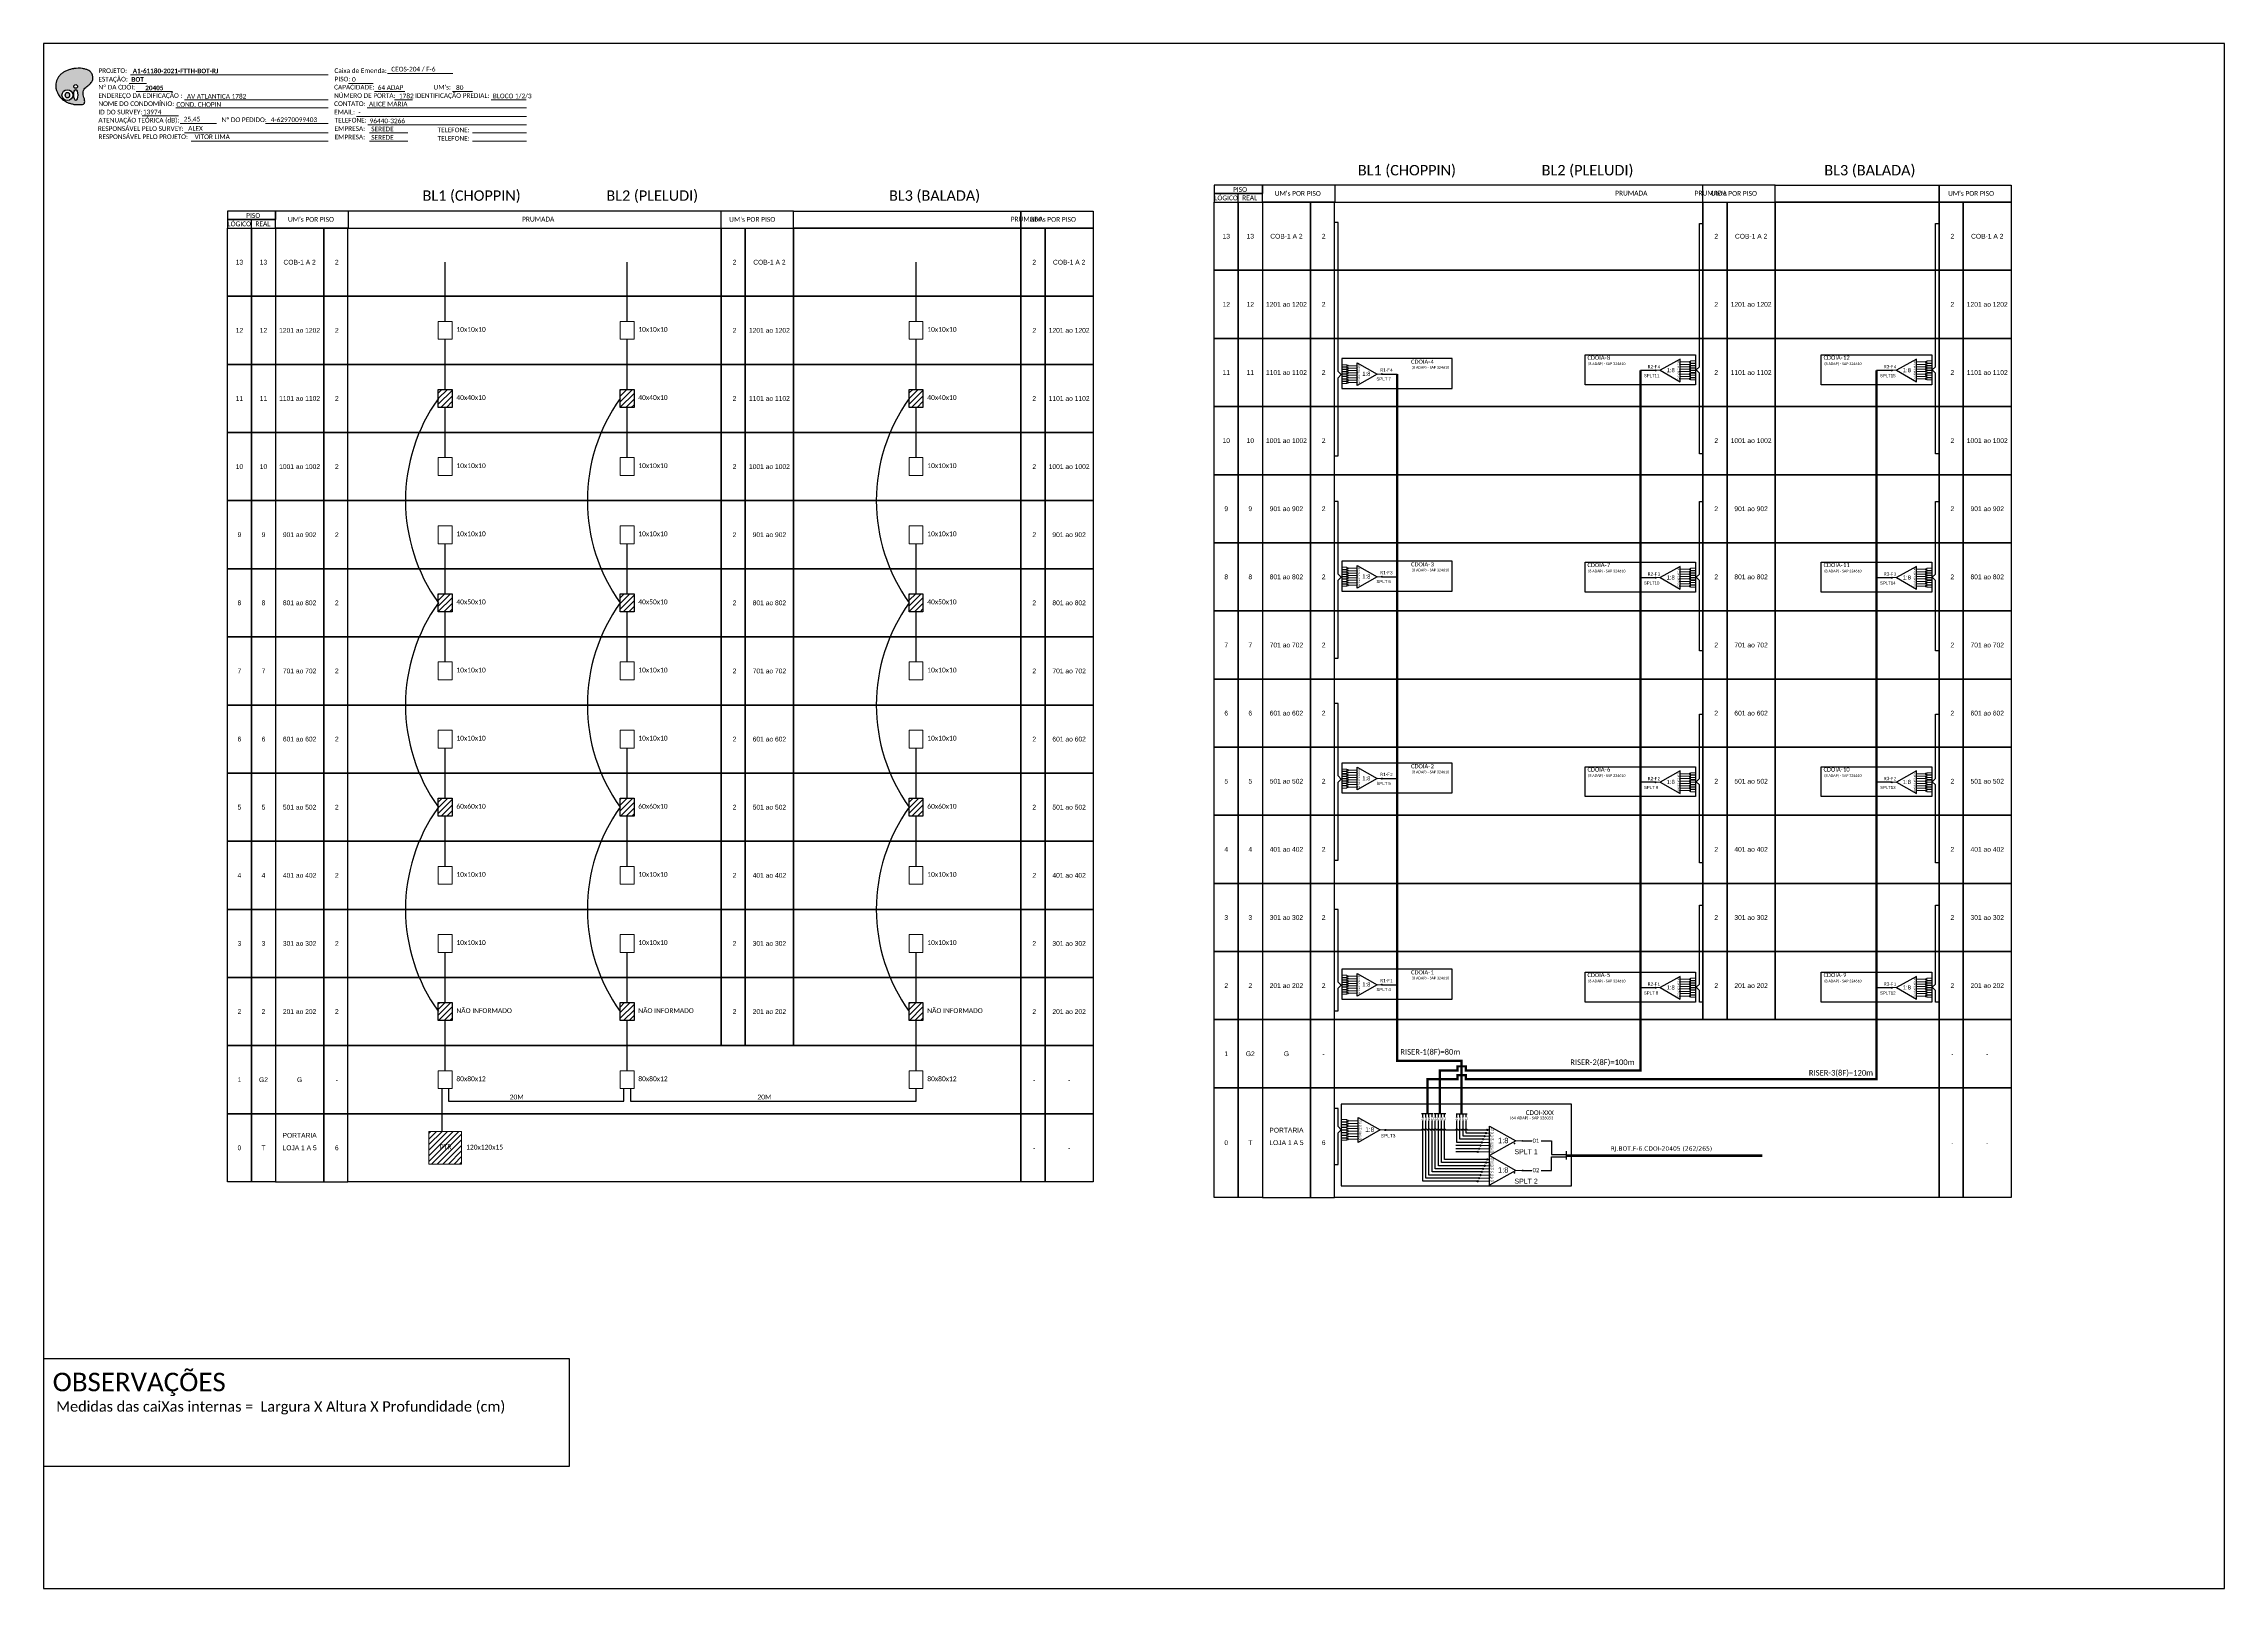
# Model space of a CAD drawing. Extents: x -89 to 1665, y 705 to 1299.
# Drawn here: x -89 to 749, y 705 to 1299 of the extents above; entities that cross this region are included whole.
import ezdxf
from ezdxf.enums import TextEntityAlignment as Align

# ---------------------------------------------------------------- set-up
doc = ezdxf.new("R2010")
doc.units = 0
doc.layers.add('CABO OPTICO EXISTENTE', color=5, linetype='Continuous')
doc.styles.add('ARIAL', font='arial.ttf')
doc.styles.add('siredit', font='verdana.ttf')
doc.styles.get("Standard").update_dxf_attribs({"font": 'arial.ttf'})
doc.styles.add('WMF-Calibri0', font='calibri.ttf')
doc.styles.add('WMF-Calibri1', font='calibrib.ttf')
doc.linetypes.add('RESERVA', pattern='A,0.5,-0.15,["RESERVA",Standard,S=0.18,R=0,X=0,Y=-0.1],-1.3', length=1.95)
pattern_1 = [(45, (-894.0971, 225.3544), (-1.0776307, 1.0776307), [])]

# ---------------------------------------------------------------- blocks, each defined once
blk = doc.blocks.new('OI')
h = blk.add_hatch(color=40)
edge = h.paths.add_edge_path()
edge.add_spline(control_points=[(4.35, -0.67), (3.92, -0.99), (3.26, -1.5), (2.81, -2.59), (2.9, -3.5), (3.06, -4.27), (3.31, -4.85), (3.37, -5.39), (3.4, -5.88), (3.2, -6.4), (2.54, -6.61), (1.65, -6.63), (0.55, -6.67), (-0.56, -6.42), (-1.61, -6.14), (-2.77, -5.61), (-3.92, -4.77), (-4.89, -3.7), (-5.34, -2.65), (-5.6, -1.94), (-5.85, -0.96), (-5.71, 0.47), (-5.1, 2.02), (-4.14, 3.02), (-3.3, 3.61), (-2.37, 4.16), (-1.36, 4.44), (-0.56, 4.7), (0.79, 4.85), (2.24, 4.97), (3.79, 4.57), (4.67, 4.21), (5.44, 3.65), (5.76, 2.99), (6.03, 2.21), (6.01, 1.46), (5.72, 0.64), (5.31, 0.08), (4.88, -0.38), (4.51, -0.55), (4.35, -0.67)], knot_values=[0, 0, 0, 0, 1.60434, 2.417191, 3.427595, 4.282808, 4.776746, 5.304182, 5.888771, 6.258406, 6.858137, 7.79129, 8.986195, 10.124242, 11.187857, 12.242908, 13.953784, 15.414161, 16.515391, 17.349188, 17.675853, 19.552021, 21.515531, 22.568638, 23.63245, 24.621084, 25.782718, 26.745347, 27.142653, 29.870543, 31.004649, 31.921532, 32.709589, 33.801391, 34.042471, 35.192333, 35.971461, 36.628871, 37.254359, 37.836911, 37.836911, 37.836911, 37.836911], degree=3, periodic=0)
h.paths.add_polyline_path([(1.13, -0.87, -1), (-0.04, -0.87, -1)], flags=16)
edge = h.paths.add_edge_path(flags=16)
edge.add_ellipse((0.56, -3.59), major_axis=(-0.02, 1.71), ratio=0.361305, start_angle=0, end_angle=360)
h.paths.add_polyline_path([(-0.36, -3.62, -1), (-3.8, -3.62, -1)], flags=16)
edge = h.paths.add_edge_path(flags=0)
edge.add_ellipse((-2.08, -3.62), major_axis=(0, 0.885), ratio=0.758294, start_angle=0, end_angle=360)
at = {"color": 40}
for centre, radius in [((-2.08, -3.62), 1.72), ((0.54, -0.87), 0.587)]:
    blk.add_circle(centre, radius, dxfattribs=at)
blk.add_ellipse((-2.08, -3.62), major_axis=(0, 0.885), ratio=0.758294, start_param=-3.141592653589792, end_param=3.141592653589792, dxfattribs=at)
blk.add_ellipse((0.56, -3.59), major_axis=(-0.02, 1.71), ratio=0.361305, dxfattribs=at)
at = {"color": 40, "start_tangent": (-0.800898, -0.598801), "end_tangent": (-0.800898, -0.598801)}
blk.add_spline([(4.35, -0.67), (3.2, -1.78), (2.9, -2.54), (2.92, -3.55), (3.12, -4.38), (3.28, -4.85), (3.37, -5.37), (3.35, -5.95), (3.2, -6.29), (2.66, -6.55), (1.73, -6.63), (0.54, -6.62), (-0.58, -6.41), (-1.6, -6.11), (-2.56, -5.67), (-3.95, -4.67), (-4.89, -3.56), (-5.37, -2.56), (-5.64, -1.78), (-5.72, -1.46), (-5.63, 0.42), (-4.84, 2.22), (-4.13, 2.99), (-3.27, 3.62), (-2.4, 4.09), (-1.3, 4.47), (-0.37, 4.72), (0.02, 4.77), (2.75, 4.8), (3.85, 4.53), (4.69, 4.16), (5.31, 3.68), (5.85, 2.73), (5.93, 2.5), (5.94, 1.35), (5.67, 0.62), (5.29, 0.08), (4.84, -0.36), (4.35, -0.67)], degree=3, dxfattribs=at)
blk = doc.blocks.new('CARIMBO')
at = {"color": 7, "lineweight": 0}
for points in [[(134.48, -16.3), (159.61, -16.3)], [(35.15, -20.06), (41.7, -20.06)], [(35.66, -16.79), (111.64, -16.79)], [(37.81, -23.14), (51.75, -23.14)], [(119.43, -20.02), (128.92, -20.02)], [(129.48, -23.14), (141.1, -23.14)], [(159.42, -23.14), (167.09, -23.14)], [(40.13, -32.55), (54.07, -32.55)], [(52.97, -29.48), (111.64, -29.48)], [(56.38, -26.37), (111.64, -26.37)], [(122.56, -32.72), (187.83, -32.72)], [(126.6, -29.48), (187.83, -29.48)], [(137.07, -26.37), (144.01, -26.37)], [(174.24, -26.37), (187.8, -26.37)], [(54.67, -35.52), (68.61, -35.52)], [(56.38, -39.07), (111.64, -39.07)], [(126.84, -35.96), (187.83, -35.96)], [(127.45, -39.07), (142.25, -39.07)], [(167.06, -39.07), (187.83, -39.07)], [(58.87, -42.31), (111.64, -42.31)], [(127.45, -42.31), (142.25, -42.31)], [(167.06, -42.31), (187.83, -42.31)]]:
    blk.add_lwpolyline(points, dxfattribs=at)
at = {"color": 7, "xscale": 1.213923925163967, "yscale": 1.213923925163967, "zscale": 1.213923925163967, "rotation": 0.1532896023949059}
blk.add_blockref('OI', (13.86, -20.16), dxfattribs=at)
at = {"color": 7, "lineweight": 0, "style": 'WMF-Calibri0'}
for s, height, p in [('PROJETO:', 1.793, (23.26, -16.04)), ('Caixa de Emenda:', 1.7927, (114.02, -16.04)), ('ESTAÇÃO:', 1.793, (23.26, -19.32)), ('ENDEREÇO DA EDIFICAÇÃO :', 1.7927, (23.26, -25.63)), ('Nº DA CDOI:', 1.7927, (23.26, -22.39)), ('CAPACIDADE:', 1.7927, (113.91, -22.39)), ('NÚMERO DE PORTA:', 1.7927, (113.91, -25.63)), ('PISO:', 1.793, (114.09, -19.28)), ('IDENTIFICAÇÃO PREDIAL:', 1.7927, (144.99, -25.63)), ("UM's:", 1.793, (152.15, -22.39)), ('ATENUAÇÃO TEÓRICA (dB):', 1.7927, (23.26, -35.09)), ('NOME DO CONDOMÍNIO:', 1.7927, (23.26, -28.74)), ('ID DO SURVEY:', 1.7927, (23.26, -31.97)), ('CONTATO:', 1.793, (113.91, -28.74)), ('EMAIL:', 1.793, (113.91, -31.97)), ('TELEFONE:', 1.793, (114.09, -35.09)), ('RESPONSÁVEL PELO SURVEY:', 1.7927, (23.02, -38.32)), ('RESPONSÁVEL PELO PROJETO:', 1.7927, (23.26, -41.44)), ('EMPRESA:', 1.793, (114.09, -38.32)), ('EMPRESA:', 1.793, (114.09, -41.56)), ('TELEFONE:', 1.793, (153.7, -38.83)), ('TELEFONE:', 1.793, (153.7, -42.06))]:
    blk.add_text(s, height=height, dxfattribs=at).set_placement(p)
at = {"color": 7, "lineweight": 0, "flags": 8}
for tag, p, style in [('PROJ', (36.46, -16.13), 'WMF-Calibri1'), ('CEOS-XX', (135.87, -15.46), 'WMF-Calibri0'), ('EST', (35.94, -19.41), 'WMF-Calibri1'), ('LOGRADOURO', (56.65, -25.91), 'WMF-Calibri0'), ('PISO_PTR', (120.78, -19.42), 'WMF-Calibri0'), ('CAPAC.', (130.66, -22.52), 'WMF-Calibri0'), ('N°', (138.85, -25.77), 'WMF-Calibri0'), ("UC'S", (160.78, -22.54), 'WMF-Calibri0'), ('N°PREDIO', (174.94, -25.77), 'WMF-Calibri0'), ('_ID_', (40.39, -31.94), 'WMF-Calibri0'), ('NOME_DO_COND.', (53.23, -29.02), 'WMF-Calibri0'), ('O_POTEN', (56.06, -34.68), 'WMF-Calibri0'), ('EMAIL', (123.26, -32.12), 'WMF-Calibri0'), ('NOME_DO_CONTATO', (127.3, -28.89), 'WMF-Calibri0'), ('RES_SURVEY', (57.78, -38.23), 'WMF-Calibri0'), ('RES_PROJ', (60.27, -41.47), 'WMF-Calibri0'), ('TELEFONE', (127.55, -35.36), 'WMF-Calibri0'), ('EMP_RESP_SURVEY', (128.16, -38.47), 'WMF-Calibri0'), ('EMP_RESP_PROJ', (128.16, -41.71), 'WMF-Calibri0'), ('CONT_RESP_SURVEY', (167.76, -38.47), 'WMF-Calibri0'), ('CONT_RESP_PROJ', (167.76, -41.71), 'WMF-Calibri0')]:
    blk.add_attdef(tag, p, '', height=1.79, dxfattribs=dict(at, style=style))
at = {"color": 7, "lineweight": 0, "style": 'WMF-Calibri1', "flags": 8}
blk.add_attdef("N° CDO'S", text='', height=1.79, dxfattribs=at).set_placement((44.78, -22.68), align=Align.CENTER)
blk = doc.blocks.new('SPLT_1-8_SC-APC')
at = {"color": 1, "lineweight": 0}
blk.add_lwpolyline([(-17, -7.5), (-19.3, -7.5)], dxfattribs=at)
at = {"color": 1}
blk.add_lwpolyline([(-7.4, -2.1), (-17, -7.5), (-7.4, -13), (-7.4, -2.1)], dxfattribs=at)
at = {"color": 3, "lineweight": 0}
for points in [[(-3, -3.5), (-7.4, -3.5)], [(-7.4, -4.7), (-3, -4.7)], [(-7.4, -5.8), (-3, -5.8)], [(-7.4, -7), (-3, -7)], [(-7.4, -8.1), (-3, -8.1)], [(-7.4, -9.3), (-3, -9.3)], [(-7.4, -10.4), (-3, -10.4)], [(-2.4, -3), (-2.4, -4)], [(-2.4, -3), (0, -3)], [(-2.4, -4), (0, -4)], [(-2.4, -4.2), (-2.4, -5.2)], [(-2.4, -4.2), (0, -4.2)], [(-2.4, -5.2), (0, -5.2)], [(-2.4, -5.3), (-2.4, -6.3)], [(-2.4, -5.3), (0, -5.3)], [(-2.4, -6.3), (0, -6.3)], [(-2.4, -6.5), (-2.4, -7.5)], [(-2.4, -6.5), (0, -6.5)], [(-2.4, -7.5), (0, -7.5)], [(-2.4, -7.6), (-2.4, -8.6)], [(-2.4, -7.6), (0, -7.6)], [(-2.4, -8.6), (0, -8.6)], [(-2.4, -8.8), (-2.4, -9.8)], [(-2.4, -8.8), (0, -8.8)], [(-2.4, -9.8), (0, -9.8)], [(-2.4, -9.9), (-2.4, -10.9)], [(-2.4, -9.9), (0, -9.9)], [(-7.4, -11.6), (-3, -11.6)], [(-2.4, -10.9), (0, -10.9)], [(-2.4, -11.1), (-2.4, -12.1)], [(-2.4, -11.1), (0, -11.1)], [(-2.4, -12.1), (0, -12.1)]]:
    blk.add_lwpolyline(points, dxfattribs=at)
for points in [[(-3, -3.2), (-2.4, -3.2), (-2.4, -3.8), (-3, -3.8)], [(-3, -4.4), (-2.4, -4.4), (-2.4, -5), (-3, -5)], [(-3, -5.5), (-2.4, -5.5), (-2.4, -6.1), (-3, -6.1)], [(-3, -6.7), (-2.4, -6.7), (-2.4, -7.3), (-3, -7.3)], [(-3, -7.8), (-2.4, -7.8), (-2.4, -8.4), (-3, -8.4)], [(-3, -9), (-2.4, -9), (-2.4, -9.6), (-3, -9.6)], [(-3, -10.1), (-2.4, -10.1), (-2.4, -10.7), (-3, -10.7)], [(-3, -11.3), (-2.4, -11.3), (-2.4, -11.9), (-3, -11.9)]]:
    blk.add_lwpolyline(points, close=True, dxfattribs=at)
at = {"color": 1, "style": 'ARIAL'}
for s, height, p in [('1:8', 2, (-13.9, -8.4)), ('S1', 0.75, (-8.7, -3.8)), ('S2', 0.75, (-8.7, -5)), ('S3', 0.75, (-8.7, -6.2)), ('S4', 0.75, (-8.7, -7.4)), ('S5', 0.75, (-8.7, -8.6)), ('S6', 0.75, (-8.7, -9.7)), ('S7', 0.75, (-8.7, -10.8)), ('S8', 0.75, (-8.7, -11.9))]:
    blk.add_text(s, height=height, dxfattribs=at).set_placement(p)

msp = doc.modelspace()

# ---------------------------------------------------------------- hatches: boundary and pattern name
h = msp.add_hatch()
h.set_pattern_fill('ANSI31', color=1, scale=0.48)
h.set_pattern_definition(pattern_1)
h.paths.add_polyline_path([(65.11, 1166.03), (62.46, 1166.03), (62.46, 1159.13), (67.76, 1159.13), (67.76, 1166.03)])
h = msp.add_hatch()
h.set_pattern_fill('ANSI31', color=1, scale=0.48)
h.set_pattern_definition(pattern_1)
h.paths.add_polyline_path([(135.06, 1166.03), (132.41, 1166.03), (132.41, 1159.13), (137.71, 1159.13), (137.71, 1166.03)])
h = msp.add_hatch()
h.set_pattern_fill('ANSI31', color=1, scale=0.48)
h.set_pattern_definition(pattern_1)
h.paths.add_polyline_path([(246.18, 1166.03), (243.53, 1166.03), (243.53, 1159.13), (248.82, 1159.13), (248.82, 1166.03)])
h = msp.add_hatch(color=3)
h.dxf.hatch_style = 1
edge = h.paths.add_edge_path()
edge.add_arc((425.3, 1171.95), 0.205, 0, 360)
h = msp.add_hatch(color=3)
h.dxf.hatch_style = 1
edge = h.paths.add_edge_path()
edge.add_arc((530.51, 1173.36), 0.205, 0, 360)
h = msp.add_hatch(color=3)
h.dxf.hatch_style = 1
edge = h.paths.add_edge_path()
edge.add_arc((621.31, 1173.36), 0.205, 0, 360)
h = msp.add_hatch(color=3)
h.dxf.hatch_style = 1
edge = h.paths.add_edge_path()
edge.add_arc((425.3, 1094.03), 0.205, 0, 360)
h = msp.add_hatch(color=3)
h.dxf.hatch_style = 1
edge = h.paths.add_edge_path()
edge.add_arc((530.51, 1093.64), 0.205, 0, 360)
h = msp.add_hatch(color=3)
h.dxf.hatch_style = 1
edge = h.paths.add_edge_path()
edge.add_arc((621.31, 1093.64), 0.205, 0, 360)
h = msp.add_hatch()
h.set_pattern_fill('ANSI31', color=1, scale=0.48)
h.set_pattern_definition(pattern_1)
h.paths.add_polyline_path([(65.11, 1087.44), (62.46, 1087.44), (62.46, 1080.54), (67.76, 1080.54), (67.76, 1087.44)])
h = msp.add_hatch()
h.set_pattern_fill('ANSI31', color=1, scale=0.48)
h.set_pattern_definition(pattern_1)
h.paths.add_polyline_path([(135.06, 1087.44), (132.41, 1087.44), (132.41, 1080.54), (137.71, 1080.54), (137.71, 1087.44)])
h = msp.add_hatch()
h.set_pattern_fill('ANSI31', color=1, scale=0.48)
h.set_pattern_definition(pattern_1)
h.paths.add_polyline_path([(246.18, 1087.44), (243.53, 1087.44), (243.53, 1080.54), (248.82, 1080.54), (248.82, 1087.44)])
h = msp.add_hatch(color=3)
h.dxf.hatch_style = 1
edge = h.paths.add_edge_path()
edge.add_arc((425.3, 1016.39), 0.205, 0, 360)
h = msp.add_hatch(color=3)
h.dxf.hatch_style = 1
edge = h.paths.add_edge_path()
edge.add_arc((530.51, 1015.01), 0.205, 0, 360)
h = msp.add_hatch(color=3)
h.dxf.hatch_style = 1
edge = h.paths.add_edge_path()
edge.add_arc((621.31, 1015.01), 0.205, 0, 360)
h = msp.add_hatch()
h.set_pattern_fill('ANSI31', color=1, scale=0.48)
h.set_pattern_definition(pattern_1)
h.paths.add_polyline_path([(65.11, 1008.86), (62.46, 1008.86), (62.46, 1001.96), (67.76, 1001.96), (67.76, 1008.86)])
h = msp.add_hatch()
h.set_pattern_fill('ANSI31', color=1, scale=0.48)
h.set_pattern_definition(pattern_1)
h.paths.add_polyline_path([(135.06, 1008.86), (132.41, 1008.86), (132.41, 1001.96), (137.71, 1001.96), (137.71, 1008.86)])
h = msp.add_hatch()
h.set_pattern_fill('ANSI31', color=1, scale=0.48)
h.set_pattern_definition(pattern_1)
h.paths.add_polyline_path([(246.18, 1008.86), (243.53, 1008.86), (243.53, 1001.96), (248.82, 1001.96), (248.82, 1008.86)])
h = msp.add_hatch(color=3)
h.dxf.hatch_style = 1
edge = h.paths.add_edge_path()
edge.add_arc((425.3, 937.15), 0.205, 0, 360)
h = msp.add_hatch(color=3)
h.dxf.hatch_style = 1
edge = h.paths.add_edge_path()
edge.add_arc((530.51, 935.99), 0.205, 0, 360)
h = msp.add_hatch(color=3)
h.dxf.hatch_style = 1
edge = h.paths.add_edge_path()
edge.add_arc((621.31, 935.99), 0.205, 0, 360)
h = msp.add_hatch()
h.set_pattern_fill('ANSI31', color=1, scale=0.48)
h.set_pattern_definition(pattern_1)
h.paths.add_polyline_path([(65.11, 930.27), (62.46, 930.27), (62.46, 923.37), (67.76, 923.37), (67.76, 930.27)])
h = msp.add_hatch()
h.set_pattern_fill('ANSI31', color=1, scale=0.48)
h.set_pattern_definition(pattern_1)
h.paths.add_polyline_path([(135.06, 930.27), (132.41, 930.27), (132.41, 923.37), (137.71, 923.37), (137.71, 930.27)])
h = msp.add_hatch()
h.set_pattern_fill('ANSI31', color=1, scale=0.48)
h.set_pattern_definition(pattern_1)
h.paths.add_polyline_path([(246.18, 930.27), (243.53, 930.27), (243.53, 923.37), (248.82, 923.37), (248.82, 930.27)])
h = msp.add_hatch()
h.set_pattern_fill('ANSI31', color=1, scale=0.48)
h.set_pattern_definition([(45, (-317.3553, 2986.681), (-1.0776307, 1.0776307), [])])
h.paths.add_polyline_path([(71.43, 880.76), (58.79, 880.76), (58.79, 868.11), (71.43, 868.11)])
h.paths.add_polyline_path([(62.58, 873.42), (68.02, 873.42), (68.02, 876.2), (62.58, 876.2)], flags=24)
h = msp.add_hatch(color=3)
h.dxf.hatch_style = 1
edge = h.paths.add_edge_path()
edge.add_arc((426.64, 881.29), 0.226, -180, 180, ccw=False)
h = msp.add_hatch(color=3)
h.dxf.hatch_style = 1
h.paths.add_polyline_path([(465.55, 881.29, -1), (466.05, 881.29, -1)])
h = msp.add_hatch(color=3)
h.dxf.hatch_style = 1
h.paths.add_polyline_path([(461.91, 872.9, -1), (462.41, 872.9, -1)])
h = msp.add_hatch(color=3)
h.dxf.hatch_style = 1
h.paths.add_polyline_path([(462.43, 874.1, -1), (462.93, 874.1, -1)])
h = msp.add_hatch(color=3)
h.dxf.hatch_style = 1
h.paths.add_polyline_path([(462.95, 875.3, -1), (463.45, 875.3, -1)])
h = msp.add_hatch(color=3)
h.dxf.hatch_style = 1
h.paths.add_polyline_path([(463.47, 876.5, -1), (463.97, 876.5, -1)])
h = msp.add_hatch(color=3)
h.dxf.hatch_style = 1
h.paths.add_polyline_path([(463.99, 877.7, -1), (464.49, 877.7, -1)])
h = msp.add_hatch(color=3)
h.dxf.hatch_style = 1
h.paths.add_polyline_path([(464.51, 878.9, -1), (465.01, 878.9, -1)])
h = msp.add_hatch(color=3)
h.dxf.hatch_style = 1
h.paths.add_polyline_path([(465.03, 880.1, -1), (465.53, 880.1, -1)])
h = msp.add_hatch(color=3)
h.dxf.hatch_style = 1
edge = h.paths.add_edge_path()
edge.add_arc((479.41, 877.09), 0.328, -180, 180, ccw=False)
h = msp.add_hatch(color=3)
h.dxf.hatch_style = 1
h.paths.add_polyline_path([(462.95, 863.97, -1), (463.45, 863.97, -1)])
h = msp.add_hatch(color=3)
h.dxf.hatch_style = 1
h.paths.add_polyline_path([(463.47, 865.17, -1), (463.97, 865.17, -1)])
h = msp.add_hatch(color=3)
h.dxf.hatch_style = 1
h.paths.add_polyline_path([(463.99, 866.36, -1), (464.49, 866.36, -1)])
h = msp.add_hatch(color=3)
h.dxf.hatch_style = 1
h.paths.add_polyline_path([(464.51, 867.56, -1), (465.01, 867.56, -1)])
h = msp.add_hatch(color=3)
h.dxf.hatch_style = 1
h.paths.add_polyline_path([(465.03, 868.76, -1), (465.53, 868.76, -1)])
h = msp.add_hatch(color=3)
h.dxf.hatch_style = 1
h.paths.add_polyline_path([(465.55, 869.96, -1), (466.05, 869.96, -1)])
h = msp.add_hatch(color=3)
h.dxf.hatch_style = 1
edge = h.paths.add_edge_path()
edge.add_arc((479.41, 865.75), 0.328, -180, 180, ccw=False)
h = msp.add_hatch(color=3)
h.dxf.hatch_style = 1
h.paths.add_polyline_path([(461.91, 861.57, -1), (462.41, 861.57, -1)])
h = msp.add_hatch(color=3)
h.dxf.hatch_style = 1
h.paths.add_polyline_path([(462.43, 862.77, -1), (462.93, 862.77, -1)])

# ---------------------------------------------------------------- linework, layer by layer
for points in [[(-89.32, 705.02), (749.25, 705.02), (749.25, 1299.02), (-89.32, 1299.02), (-89.32, 705.02)], [(370.07, 1238.05), (370.07, 1241.34)], [(379.32, 1238.05), (576.52, 1238.05), (576.52, 1244.63), (379.32, 1244.63), (379.32, 1244.63), (379.32, 1241.34)], [(407.37, 1238.05), (407.37, 1244.63)], [(548.73, 1238.05), (548.73, 1244.63)], [(-0.14, 1228.07), (199.03, 1228.07), (199.03, 1234.64), (-0.14, 1234.64), (-0.14, 1234.64), (-0.14, 1231.35)], [(27.91, 1228.07), (27.91, 1234.64)], [(171.24, 1228.07), (171.24, 1234.64)], [(-9.4, 1228.07), (-9.4, 1231.35)], [(548.74, 897.52), (407.1, 897.52), (407.1, 923.71), (548.74, 923.71)], [(548.74, 923.71), (558, 923.71)], [(558, 923.71), (576.52, 923.71)], [(576.52, 923.71), (639.54, 923.71), (639.54, 897.52), (576.52, 897.52)], [(171.26, 887.53), (27.64, 887.53), (27.64, 913.73), (171.26, 913.73)], [(171.26, 913.73), (180.51, 913.73)], [(180.51, 913.73), (199.03, 913.73)], [(199.03, 913.73), (286.51, 913.73), (286.51, 887.53), (199.03, 887.53)], [(548.74, 855.32), (407.1, 855.32), (407.1, 897.52), (548.74, 897.52)], [(558, 897.52), (548.74, 897.52)], [(548.74, 897.52), (558, 897.52)], [(576.52, 897.52), (558, 897.52)], [(558, 897.52), (576.52, 897.52)], [(576.52, 897.52), (639.54, 897.52), (639.54, 855.32), (576.52, 855.32)], [(171.26, 861.34), (27.64, 861.34), (27.64, 887.53), (171.26, 887.53)], [(180.51, 887.53), (171.26, 887.53)], [(171.26, 887.53), (180.51, 887.53)], [(199.03, 887.53), (180.51, 887.53)], [(180.51, 887.53), (199.03, 887.53)], [(199.03, 887.53), (286.51, 887.53), (286.51, 861.34), (199.03, 861.34)], [(466.67, 879.64), (466.67, 878.93)], [(466.67, 868.31), (466.67, 867.6)], [(180.51, 861.34), (171.26, 861.34)], [(199.03, 861.34), (180.51, 861.34)], [(558, 855.32), (548.74, 855.32)], [(576.52, 855.32), (558, 855.32)]]:
    msp.add_lwpolyline(points)
at = {"color": 7, "lineweight": 0}
for points in [[(-4.01, 1268.26), (20.14, 1268.26)], [(465.8, 881.29), (466.71, 881.29)], [(466.71, 872.9), (462.16, 872.9)], [(466.71, 874.1), (462.68, 874.1)], [(466.71, 875.3), (463.2, 875.3)], [(466.71, 876.5), (463.72, 876.5)], [(466.71, 877.7), (464.24, 877.7)], [(466.71, 878.9), (464.76, 878.9)], [(466.71, 880.1), (465.28, 880.1)], [(466.71, 863.97), (463.2, 863.97)], [(466.71, 865.17), (463.72, 865.17)], [(466.71, 866.36), (464.24, 866.36)], [(466.71, 867.56), (464.76, 867.56)], [(466.71, 868.76), (465.28, 868.76)], [(465.8, 869.96), (466.71, 869.96)], [(466.71, 861.57), (462.16, 861.57)], [(466.71, 862.77), (462.68, 862.77)]]:
    msp.add_lwpolyline(points, dxfattribs=at)
for points in [[(360.81, 1241.34), (379.32, 1241.34), (379.32, 1244.63), (360.81, 1244.63)], [(360.81, 1238.05), (379.32, 1238.05), (379.32, 1241.34), (360.81, 1241.34)], [(576.52, 1244.63), (639.53, 1244.63), (639.53, 1238.05), (576.52, 1238.05)], [(639.53, 1244.63), (667.32, 1244.63), (667.32, 1238.05), (639.53, 1238.05)], [(-18.65, 1231.35), (-0.14, 1231.35), (-0.14, 1234.64), (-18.65, 1234.64)], [(199.03, 1234.64), (286.49, 1234.64), (286.49, 1228.07), (199.03, 1228.07)], [(286.49, 1234.64), (314.28, 1234.64), (314.28, 1228.07), (286.49, 1228.07)], [(360.81, 1238.05), (370.07, 1238.05), (370.07, 1211.86), (360.81, 1211.86)], [(370.07, 1238.05), (379.32, 1238.05), (379.32, 1211.86), (370.07, 1211.86)], [(397.84, 1238.05), (379.32, 1238.05), (379.32, 1211.86), (397.84, 1211.86)], [(407.1, 1238.05), (397.84, 1238.05), (397.84, 1211.86), (407.1, 1211.86)], [(407.1, 1238.05), (548.74, 1238.05), (548.74, 1211.86), (407.1, 1211.86)], [(548.74, 1238.05), (558, 1238.05), (558, 1211.86), (548.74, 1211.86)], [(558, 1238.05), (576.52, 1238.05), (576.52, 1211.86), (558, 1211.86)], [(576.52, 1238.05), (639.54, 1238.05), (639.54, 1211.86), (576.52, 1211.86)], [(639.54, 1238.05), (648.8, 1238.05), (648.8, 1211.86), (639.54, 1211.86)], [(648.8, 1238.05), (667.32, 1238.05), (667.32, 1211.86), (648.8, 1211.86)], [(-18.65, 1228.07), (-0.14, 1228.07), (-0.14, 1231.35), (-18.65, 1231.35)], [(-18.65, 1228.07), (-9.4, 1228.07), (-9.4, 1201.87), (-18.65, 1201.87)], [(-9.4, 1228.07), (-0.14, 1228.07), (-0.14, 1201.87), (-9.4, 1201.87)], [(18.38, 1228.07), (-0.14, 1228.07), (-0.14, 1201.87), (18.38, 1201.87)], [(27.64, 1228.07), (18.38, 1228.07), (18.38, 1201.87), (27.64, 1201.87)], [(27.64, 1228.07), (171.26, 1228.07), (171.26, 1201.87), (27.64, 1201.87)], [(171.26, 1228.07), (180.51, 1228.07), (180.51, 1201.87), (171.26, 1201.87)], [(180.51, 1228.07), (199.03, 1228.07), (199.03, 1201.87), (180.51, 1201.87)], [(199.03, 1228.07), (286.51, 1228.07), (286.51, 1201.87), (199.03, 1201.87)], [(286.51, 1228.07), (295.77, 1228.07), (295.77, 1201.87), (286.51, 1201.87)], [(295.77, 1228.07), (314.28, 1228.07), (314.28, 1201.87), (295.77, 1201.87)], [(360.81, 1211.86), (370.07, 1211.86), (370.07, 1185.66), (360.81, 1185.66)], [(370.07, 1211.86), (379.32, 1211.86), (379.32, 1185.66), (370.07, 1185.66)], [(397.84, 1211.86), (379.32, 1211.86), (379.32, 1185.66), (397.84, 1185.66)], [(407.1, 1211.86), (397.84, 1211.86), (397.84, 1185.66), (407.1, 1185.66)], [(407.1, 1211.86), (548.74, 1211.86), (548.74, 1185.66), (407.1, 1185.66)], [(548.74, 1211.86), (558, 1211.86), (558, 1185.66), (548.74, 1185.66)], [(558, 1211.86), (576.52, 1211.86), (576.52, 1185.66), (558, 1185.66)], [(576.52, 1211.86), (639.54, 1211.86), (639.54, 1185.66), (576.52, 1185.66)], [(639.54, 1211.86), (648.8, 1211.86), (648.8, 1185.66), (639.54, 1185.66)], [(648.8, 1211.86), (667.32, 1211.86), (667.32, 1185.66), (648.8, 1185.66)], [(-18.65, 1201.87), (-9.4, 1201.87), (-9.4, 1175.68), (-18.65, 1175.68)], [(-9.4, 1201.87), (-0.14, 1201.87), (-0.14, 1175.68), (-9.4, 1175.68)], [(18.38, 1201.87), (-0.14, 1201.87), (-0.14, 1175.68), (18.38, 1175.68)], [(27.64, 1201.87), (18.38, 1201.87), (18.38, 1175.68), (27.64, 1175.68)], [(27.64, 1201.87), (171.26, 1201.87), (171.26, 1175.68), (27.64, 1175.68)], [(171.26, 1201.87), (180.51, 1201.87), (180.51, 1175.68), (171.26, 1175.68)], [(180.51, 1201.87), (199.03, 1201.87), (199.03, 1175.68), (180.51, 1175.68)], [(199.03, 1201.87), (286.51, 1201.87), (286.51, 1175.68), (199.03, 1175.68)], [(286.51, 1201.87), (295.77, 1201.87), (295.77, 1175.68), (286.51, 1175.68)], [(295.77, 1201.87), (314.28, 1201.87), (314.28, 1175.68), (295.77, 1175.68)], [(360.81, 1185.66), (370.07, 1185.66), (370.07, 1159.47), (360.81, 1159.47)], [(370.07, 1185.66), (379.32, 1185.66), (379.32, 1159.47), (370.07, 1159.47)], [(397.84, 1185.66), (379.32, 1185.66), (379.32, 1159.47), (397.84, 1159.47)], [(407.1, 1185.66), (397.84, 1185.66), (397.84, 1159.47), (407.1, 1159.47)], [(407.1, 1185.66), (548.74, 1185.66), (548.74, 1159.47), (407.1, 1159.47)], [(548.74, 1185.66), (558, 1185.66), (558, 1159.47), (548.74, 1159.47)], [(558, 1185.66), (576.52, 1185.66), (576.52, 1159.47), (558, 1159.47)], [(576.52, 1185.66), (639.54, 1185.66), (639.54, 1159.47), (576.52, 1159.47)], [(639.54, 1185.66), (648.8, 1185.66), (648.8, 1159.47), (639.54, 1159.47)], [(648.8, 1185.66), (667.32, 1185.66), (667.32, 1159.47), (648.8, 1159.47)], [(-18.65, 1175.68), (-9.4, 1175.68), (-9.4, 1149.48), (-18.65, 1149.48)], [(-9.4, 1175.68), (-0.14, 1175.68), (-0.14, 1149.48), (-9.4, 1149.48)], [(18.38, 1175.68), (-0.14, 1175.68), (-0.14, 1149.48), (18.38, 1149.48)], [(27.64, 1175.68), (18.38, 1175.68), (18.38, 1149.48), (27.64, 1149.48)], [(27.64, 1175.68), (171.26, 1175.68), (171.26, 1149.48), (27.64, 1149.48)], [(171.26, 1175.68), (180.51, 1175.68), (180.51, 1149.48), (171.26, 1149.48)], [(180.51, 1175.68), (199.03, 1175.68), (199.03, 1149.48), (180.51, 1149.48)], [(199.03, 1175.68), (286.51, 1175.68), (286.51, 1149.48), (199.03, 1149.48)], [(286.51, 1175.68), (295.77, 1175.68), (295.77, 1149.48), (286.51, 1149.48)], [(295.77, 1175.68), (314.28, 1175.68), (314.28, 1149.48), (295.77, 1149.48)], [(360.81, 1159.47), (370.07, 1159.47), (370.07, 1133.27), (360.81, 1133.27)], [(370.07, 1159.47), (379.32, 1159.47), (379.32, 1133.27), (370.07, 1133.27)], [(397.84, 1159.47), (379.32, 1159.47), (379.32, 1133.27), (397.84, 1133.27)], [(407.1, 1159.47), (397.84, 1159.47), (397.84, 1133.27), (407.1, 1133.27)], [(407.1, 1159.47), (548.74, 1159.47), (548.74, 1133.27), (407.1, 1133.27)], [(548.74, 1159.47), (558, 1159.47), (558, 1133.27), (548.74, 1133.27)], [(558, 1159.47), (576.52, 1159.47), (576.52, 1133.27), (558, 1133.27)], [(576.52, 1159.47), (639.54, 1159.47), (639.54, 1133.27), (576.52, 1133.27)], [(639.54, 1159.47), (648.8, 1159.47), (648.8, 1133.27), (639.54, 1133.27)], [(648.8, 1159.47), (667.32, 1159.47), (667.32, 1133.27), (648.8, 1133.27)], [(-18.65, 1149.48), (-9.4, 1149.48), (-9.4, 1123.29), (-18.65, 1123.29)], [(-9.4, 1149.48), (-0.14, 1149.48), (-0.14, 1123.29), (-9.4, 1123.29)], [(18.38, 1149.48), (-0.14, 1149.48), (-0.14, 1123.29), (18.38, 1123.29)], [(27.64, 1149.48), (18.38, 1149.48), (18.38, 1123.29), (27.64, 1123.29)], [(27.64, 1149.48), (171.26, 1149.48), (171.26, 1123.29), (27.64, 1123.29)], [(171.26, 1149.48), (180.51, 1149.48), (180.51, 1123.29), (171.26, 1123.29)], [(180.51, 1149.48), (199.03, 1149.48), (199.03, 1123.29), (180.51, 1123.29)], [(199.03, 1149.48), (286.51, 1149.48), (286.51, 1123.29), (199.03, 1123.29)], [(286.51, 1149.48), (295.77, 1149.48), (295.77, 1123.29), (286.51, 1123.29)], [(295.77, 1149.48), (314.28, 1149.48), (314.28, 1123.29), (295.77, 1123.29)], [(360.81, 1133.27), (370.07, 1133.27), (370.07, 1107.08), (360.81, 1107.08)], [(370.07, 1133.27), (379.32, 1133.27), (379.32, 1107.08), (370.07, 1107.08)], [(397.84, 1133.27), (379.32, 1133.27), (379.32, 1107.08), (397.84, 1107.08)], [(407.1, 1133.27), (397.84, 1133.27), (397.84, 1107.08), (407.1, 1107.08)], [(407.1, 1133.27), (548.74, 1133.27), (548.74, 1107.08), (407.1, 1107.08)], [(548.74, 1133.27), (558, 1133.27), (558, 1107.08), (548.74, 1107.08)], [(558, 1133.27), (576.52, 1133.27), (576.52, 1107.08), (558, 1107.08)], [(576.52, 1133.27), (639.54, 1133.27), (639.54, 1107.08), (576.52, 1107.08)], [(639.54, 1133.27), (648.8, 1133.27), (648.8, 1107.08), (639.54, 1107.08)], [(648.8, 1133.27), (667.32, 1133.27), (667.32, 1107.08), (648.8, 1107.08)], [(-18.65, 1123.29), (-9.4, 1123.29), (-9.4, 1097.09), (-18.65, 1097.09)], [(-9.4, 1123.29), (-0.14, 1123.29), (-0.14, 1097.09), (-9.4, 1097.09)], [(18.38, 1123.29), (-0.14, 1123.29), (-0.14, 1097.09), (18.38, 1097.09)], [(27.64, 1123.29), (18.38, 1123.29), (18.38, 1097.09), (27.64, 1097.09)], [(27.64, 1123.29), (171.26, 1123.29), (171.26, 1097.09), (27.64, 1097.09)], [(171.26, 1123.29), (180.51, 1123.29), (180.51, 1097.09), (171.26, 1097.09)], [(180.51, 1123.29), (199.03, 1123.29), (199.03, 1097.09), (180.51, 1097.09)], [(199.03, 1123.29), (286.51, 1123.29), (286.51, 1097.09), (199.03, 1097.09)], [(286.51, 1123.29), (295.77, 1123.29), (295.77, 1097.09), (286.51, 1097.09)], [(295.77, 1123.29), (314.28, 1123.29), (314.28, 1097.09), (295.77, 1097.09)], [(360.81, 1107.08), (370.07, 1107.08), (370.07, 1080.88), (360.81, 1080.88)], [(370.07, 1107.08), (379.32, 1107.08), (379.32, 1080.88), (370.07, 1080.88)], [(397.84, 1107.08), (379.32, 1107.08), (379.32, 1080.88), (397.84, 1080.88)], [(407.1, 1107.08), (397.84, 1107.08), (397.84, 1080.88), (407.1, 1080.88)], [(407.1, 1107.08), (548.74, 1107.08), (548.74, 1080.88), (407.1, 1080.88)], [(548.74, 1107.08), (558, 1107.08), (558, 1080.88), (548.74, 1080.88)], [(558, 1107.08), (576.52, 1107.08), (576.52, 1080.88), (558, 1080.88)], [(576.52, 1107.08), (639.54, 1107.08), (639.54, 1080.88), (576.52, 1080.88)], [(639.54, 1107.08), (648.8, 1107.08), (648.8, 1080.88), (639.54, 1080.88)], [(648.8, 1107.08), (667.32, 1107.08), (667.32, 1080.88), (648.8, 1080.88)], [(-18.65, 1097.09), (-9.4, 1097.09), (-9.4, 1070.9), (-18.65, 1070.9)], [(-9.4, 1097.09), (-0.14, 1097.09), (-0.14, 1070.9), (-9.4, 1070.9)], [(18.38, 1097.09), (-0.14, 1097.09), (-0.14, 1070.9), (18.38, 1070.9)], [(27.64, 1097.09), (18.38, 1097.09), (18.38, 1070.9), (27.64, 1070.9)], [(27.64, 1097.09), (171.26, 1097.09), (171.26, 1070.9), (27.64, 1070.9)], [(171.26, 1097.09), (180.51, 1097.09), (180.51, 1070.9), (171.26, 1070.9)], [(180.51, 1097.09), (199.03, 1097.09), (199.03, 1070.9), (180.51, 1070.9)], [(199.03, 1097.09), (286.51, 1097.09), (286.51, 1070.9), (199.03, 1070.9)], [(286.51, 1097.09), (295.77, 1097.09), (295.77, 1070.9), (286.51, 1070.9)], [(295.77, 1097.09), (314.28, 1097.09), (314.28, 1070.9), (295.77, 1070.9)], [(360.81, 1080.88), (370.07, 1080.88), (370.07, 1054.69), (360.81, 1054.69)], [(370.07, 1080.88), (379.32, 1080.88), (379.32, 1054.69), (370.07, 1054.69)], [(397.84, 1080.88), (379.32, 1080.88), (379.32, 1054.69), (397.84, 1054.69)], [(407.1, 1080.88), (397.84, 1080.88), (397.84, 1054.69), (407.1, 1054.69)], [(407.1, 1080.88), (548.74, 1080.88), (548.74, 1054.69), (407.1, 1054.69)], [(548.74, 1080.88), (558, 1080.88), (558, 1054.69), (548.74, 1054.69)], [(558, 1080.88), (576.52, 1080.88), (576.52, 1054.69), (558, 1054.69)], [(576.52, 1080.88), (639.54, 1080.88), (639.54, 1054.69), (576.52, 1054.69)], [(639.54, 1080.88), (648.8, 1080.88), (648.8, 1054.69), (639.54, 1054.69)], [(648.8, 1080.88), (667.32, 1080.88), (667.32, 1054.69), (648.8, 1054.69)], [(-18.65, 1070.9), (-9.4, 1070.9), (-9.4, 1044.7), (-18.65, 1044.7)], [(-9.4, 1070.9), (-0.14, 1070.9), (-0.14, 1044.7), (-9.4, 1044.7)], [(18.38, 1070.9), (-0.14, 1070.9), (-0.14, 1044.7), (18.38, 1044.7)], [(27.64, 1070.9), (18.38, 1070.9), (18.38, 1044.7), (27.64, 1044.7)], [(27.64, 1070.9), (171.26, 1070.9), (171.26, 1044.7), (27.64, 1044.7)], [(171.26, 1070.9), (180.51, 1070.9), (180.51, 1044.7), (171.26, 1044.7)], [(180.51, 1070.9), (199.03, 1070.9), (199.03, 1044.7), (180.51, 1044.7)], [(199.03, 1070.9), (286.51, 1070.9), (286.51, 1044.7), (199.03, 1044.7)], [(286.51, 1070.9), (295.77, 1070.9), (295.77, 1044.7), (286.51, 1044.7)], [(295.77, 1070.9), (314.28, 1070.9), (314.28, 1044.7), (295.77, 1044.7)], [(360.81, 1054.69), (370.07, 1054.69), (370.07, 1028.49), (360.81, 1028.49)], [(370.07, 1054.69), (379.32, 1054.69), (379.32, 1028.49), (370.07, 1028.49)], [(397.84, 1054.69), (379.32, 1054.69), (379.32, 1028.49), (397.84, 1028.49)], [(407.1, 1054.69), (397.84, 1054.69), (397.84, 1028.49), (407.1, 1028.49)], [(407.1, 1054.69), (548.74, 1054.69), (548.74, 1028.49), (407.1, 1028.49)], [(548.74, 1054.69), (558, 1054.69), (558, 1028.49), (548.74, 1028.49)], [(558, 1054.69), (576.52, 1054.69), (576.52, 1028.49), (558, 1028.49)], [(576.52, 1054.69), (639.54, 1054.69), (639.54, 1028.49), (576.52, 1028.49)], [(639.54, 1054.69), (648.8, 1054.69), (648.8, 1028.49), (639.54, 1028.49)], [(648.8, 1054.69), (667.32, 1054.69), (667.32, 1028.49), (648.8, 1028.49)], [(-18.65, 1044.7), (-9.4, 1044.7), (-9.4, 1018.51), (-18.65, 1018.51)], [(-9.4, 1044.7), (-0.14, 1044.7), (-0.14, 1018.51), (-9.4, 1018.51)], [(18.38, 1044.7), (-0.14, 1044.7), (-0.14, 1018.51), (18.38, 1018.51)], [(27.64, 1044.7), (18.38, 1044.7), (18.38, 1018.51), (27.64, 1018.51)], [(27.64, 1044.7), (171.26, 1044.7), (171.26, 1018.51), (27.64, 1018.51)], [(171.26, 1044.7), (180.51, 1044.7), (180.51, 1018.51), (171.26, 1018.51)], [(180.51, 1044.7), (199.03, 1044.7), (199.03, 1018.51), (180.51, 1018.51)], [(199.03, 1044.7), (286.51, 1044.7), (286.51, 1018.51), (199.03, 1018.51)], [(286.51, 1044.7), (295.77, 1044.7), (295.77, 1018.51), (286.51, 1018.51)], [(295.77, 1044.7), (314.28, 1044.7), (314.28, 1018.51), (295.77, 1018.51)], [(360.81, 1028.49), (370.07, 1028.49), (370.07, 1002.3), (360.81, 1002.3)], [(370.07, 1028.49), (379.32, 1028.49), (379.32, 1002.3), (370.07, 1002.3)], [(397.84, 1028.49), (379.32, 1028.49), (379.32, 1002.3), (397.84, 1002.3)], [(407.1, 1028.49), (397.84, 1028.49), (397.84, 1002.3), (407.1, 1002.3)], [(407.1, 1028.49), (548.74, 1028.49), (548.74, 1002.3), (407.1, 1002.3)], [(548.74, 1028.49), (558, 1028.49), (558, 1002.3), (548.74, 1002.3)], [(558, 1028.49), (576.52, 1028.49), (576.52, 1002.3), (558, 1002.3)], [(576.52, 1028.49), (639.54, 1028.49), (639.54, 1002.3), (576.52, 1002.3)], [(639.54, 1028.49), (648.8, 1028.49), (648.8, 1002.3), (639.54, 1002.3)], [(648.8, 1028.49), (667.32, 1028.49), (667.32, 1002.3), (648.8, 1002.3)], [(-18.65, 1018.51), (-9.4, 1018.51), (-9.4, 992.31), (-18.65, 992.31)], [(-9.4, 1018.51), (-0.14, 1018.51), (-0.14, 992.31), (-9.4, 992.31)], [(18.38, 1018.51), (-0.14, 1018.51), (-0.14, 992.31), (18.38, 992.31)], [(27.64, 1018.51), (18.38, 1018.51), (18.38, 992.31), (27.64, 992.31)], [(27.64, 1018.51), (171.26, 1018.51), (171.26, 992.31), (27.64, 992.31)], [(171.26, 1018.51), (180.51, 1018.51), (180.51, 992.31), (171.26, 992.31)], [(180.51, 1018.51), (199.03, 1018.51), (199.03, 992.31), (180.51, 992.31)], [(199.03, 1018.51), (286.51, 1018.51), (286.51, 992.31), (199.03, 992.31)], [(286.51, 1018.51), (295.77, 1018.51), (295.77, 992.31), (286.51, 992.31)], [(295.77, 1018.51), (314.28, 1018.51), (314.28, 992.31), (295.77, 992.31)], [(360.81, 1002.3), (370.07, 1002.3), (370.07, 976.1), (360.81, 976.1)], [(370.07, 1002.3), (379.32, 1002.3), (379.32, 976.1), (370.07, 976.1)], [(397.84, 1002.3), (379.32, 1002.3), (379.32, 976.1), (397.84, 976.1)], [(407.1, 1002.3), (397.84, 1002.3), (397.84, 976.1), (407.1, 976.1)], [(407.1, 1002.3), (548.74, 1002.3), (548.74, 976.1), (407.1, 976.1)], [(548.74, 1002.3), (558, 1002.3), (558, 976.1), (548.74, 976.1)], [(558, 1002.3), (576.52, 1002.3), (576.52, 976.1), (558, 976.1)], [(576.52, 1002.3), (639.54, 1002.3), (639.54, 976.1), (576.52, 976.1)], [(639.54, 1002.3), (648.8, 1002.3), (648.8, 976.1), (639.54, 976.1)], [(648.8, 1002.3), (667.32, 1002.3), (667.32, 976.1), (648.8, 976.1)], [(-18.65, 992.31), (-9.4, 992.31), (-9.4, 966.12), (-18.65, 966.12)], [(-9.4, 992.31), (-0.14, 992.31), (-0.14, 966.12), (-9.4, 966.12)], [(18.38, 992.31), (-0.14, 992.31), (-0.14, 966.12), (18.38, 966.12)], [(27.64, 992.31), (18.38, 992.31), (18.38, 966.12), (27.64, 966.12)], [(27.64, 992.31), (171.26, 992.31), (171.26, 966.12), (27.64, 966.12)], [(171.26, 992.31), (180.51, 992.31), (180.51, 966.12), (171.26, 966.12)], [(180.51, 992.31), (199.03, 992.31), (199.03, 966.12), (180.51, 966.12)], [(199.03, 992.31), (286.51, 992.31), (286.51, 966.12), (199.03, 966.12)], [(286.51, 992.31), (295.77, 992.31), (295.77, 966.12), (286.51, 966.12)], [(295.77, 992.31), (314.28, 992.31), (314.28, 966.12), (295.77, 966.12)], [(360.81, 976.1), (370.07, 976.1), (370.07, 949.91), (360.81, 949.91)], [(370.07, 976.1), (379.32, 976.1), (379.32, 949.91), (370.07, 949.91)], [(397.84, 976.1), (379.32, 976.1), (379.32, 949.91), (397.84, 949.91)], [(407.1, 976.1), (397.84, 976.1), (397.84, 949.91), (407.1, 949.91)], [(407.1, 976.1), (548.74, 976.1), (548.74, 949.91), (407.1, 949.91)], [(548.74, 976.1), (558, 976.1), (558, 949.91), (548.74, 949.91)], [(558, 976.1), (576.52, 976.1), (576.52, 949.91), (558, 949.91)], [(576.52, 976.1), (639.54, 976.1), (639.54, 949.91), (576.52, 949.91)], [(639.54, 976.1), (648.8, 976.1), (648.8, 949.91), (639.54, 949.91)], [(648.8, 976.1), (667.32, 976.1), (667.32, 949.91), (648.8, 949.91)], [(-18.65, 966.12), (-9.4, 966.12), (-9.4, 939.92), (-18.65, 939.92)], [(-9.4, 966.12), (-0.14, 966.12), (-0.14, 939.92), (-9.4, 939.92)], [(18.38, 966.12), (-0.14, 966.12), (-0.14, 939.92), (18.38, 939.92)], [(27.64, 966.12), (18.38, 966.12), (18.38, 939.92), (27.64, 939.92)], [(27.64, 966.12), (171.26, 966.12), (171.26, 939.92), (27.64, 939.92)], [(171.26, 966.12), (180.51, 966.12), (180.51, 939.92), (171.26, 939.92)], [(180.51, 966.12), (199.03, 966.12), (199.03, 939.92), (180.51, 939.92)], [(199.03, 966.12), (286.51, 966.12), (286.51, 939.92), (199.03, 939.92)], [(286.51, 966.12), (295.77, 966.12), (295.77, 939.92), (286.51, 939.92)], [(295.77, 966.12), (314.28, 966.12), (314.28, 939.92), (295.77, 939.92)], [(360.81, 949.91), (370.07, 949.91), (370.07, 923.71), (360.81, 923.71)], [(370.07, 949.91), (379.32, 949.91), (379.32, 923.71), (370.07, 923.71)], [(397.84, 949.91), (379.32, 949.91), (379.32, 923.71), (397.84, 923.71)], [(407.1, 949.91), (397.84, 949.91), (397.84, 923.71), (407.1, 923.71)], [(407.1, 949.91), (548.74, 949.91), (548.74, 923.71), (407.1, 923.71)], [(548.74, 949.91), (558, 949.91), (558, 923.71), (548.74, 923.71)], [(558, 949.91), (576.52, 949.91), (576.52, 923.71), (558, 923.71)], [(576.52, 949.91), (639.54, 949.91), (639.54, 923.71), (576.52, 923.71)], [(639.54, 949.91), (648.8, 949.91), (648.8, 923.71), (639.54, 923.71)], [(648.8, 949.91), (667.32, 949.91), (667.32, 923.71), (648.8, 923.71)], [(-18.65, 939.92), (-9.4, 939.92), (-9.4, 913.73), (-18.65, 913.73)], [(-9.4, 939.92), (-0.14, 939.92), (-0.14, 913.73), (-9.4, 913.73)], [(18.38, 939.92), (-0.14, 939.92), (-0.14, 913.73), (18.38, 913.73)], [(27.64, 939.92), (18.38, 939.92), (18.38, 913.73), (27.64, 913.73)], [(27.64, 939.92), (171.26, 939.92), (171.26, 913.73), (27.64, 913.73)], [(171.26, 939.92), (180.51, 939.92), (180.51, 913.73), (171.26, 913.73)], [(180.51, 939.92), (199.03, 939.92), (199.03, 913.73), (180.51, 913.73)], [(199.03, 939.92), (286.51, 939.92), (286.51, 913.73), (199.03, 913.73)], [(286.51, 939.92), (295.77, 939.92), (295.77, 913.73), (286.51, 913.73)], [(295.77, 939.92), (314.28, 939.92), (314.28, 913.73), (295.77, 913.73)], [(360.81, 923.71), (370.07, 923.71), (370.07, 897.52), (360.81, 897.52)], [(370.07, 923.71), (379.32, 923.71), (379.32, 897.52), (370.07, 897.52)], [(397.84, 923.71), (379.32, 923.71), (379.32, 897.52), (397.84, 897.52)], [(407.1, 923.71), (397.84, 923.71), (397.84, 897.52), (407.1, 897.52)], [(639.54, 923.71), (648.8, 923.71), (648.8, 897.52), (639.54, 897.52)], [(648.8, 923.71), (667.32, 923.71), (667.32, 897.52), (648.8, 897.52)], [(-18.65, 913.73), (-9.4, 913.73), (-9.4, 887.53), (-18.65, 887.53)], [(-9.4, 913.73), (-0.14, 913.73), (-0.14, 887.53), (-9.4, 887.53)], [(18.38, 913.73), (-0.14, 913.73), (-0.14, 887.53), (18.38, 887.53)], [(27.64, 913.73), (18.38, 913.73), (18.38, 887.53), (27.64, 887.53)], [(286.51, 913.73), (295.77, 913.73), (295.77, 887.53), (286.51, 887.53)], [(295.77, 913.73), (314.28, 913.73), (314.28, 887.53), (295.77, 887.53)], [(360.81, 897.52), (370.07, 897.52), (370.07, 855.32), (360.81, 855.32)], [(370.07, 897.52), (379.32, 897.52), (379.32, 855.32), (370.07, 855.32)], [(397.84, 897.52), (379.32, 897.52), (379.32, 855.32), (397.84, 855.32)], [(407.1, 897.52), (397.84, 897.52), (397.84, 855.32), (407.1, 855.32)], [(639.54, 897.52), (648.8, 897.52), (648.8, 855.32), (639.54, 855.32)], [(648.8, 897.52), (667.32, 897.52), (667.32, 855.32), (648.8, 855.32)], [(-18.65, 887.53), (-9.4, 887.53), (-9.4, 861.34), (-18.65, 861.34)], [(-9.4, 887.53), (-0.14, 887.53), (-0.14, 861.34), (-9.4, 861.34)], [(18.38, 887.53), (-0.14, 887.53), (-0.14, 861.34), (18.38, 861.34)], [(27.64, 887.53), (18.38, 887.53), (18.38, 861.34), (27.64, 861.34)], [(286.51, 887.53), (295.77, 887.53), (295.77, 861.34), (286.51, 861.34)], [(295.77, 887.53), (314.28, 887.53), (314.28, 861.34), (295.77, 861.34)]]:
    msp.add_lwpolyline(points, close=True)
at = {"color": 3}
for points in [[(407.11, 1140.57), (408.43, 1140.57), (408.43, 1170.57), (409.69, 1171.78), (408.43, 1172.99), (408.43, 1230.3), (407.11, 1230.3)], [(548.68, 1141.3), (547.36, 1141.3), (547.36, 1172.33), (546.11, 1173.54), (547.36, 1174.74), (547.36, 1229.81), (548.68, 1229.81)], [(639.48, 1141.3), (638.16, 1141.3), (638.16, 1172.33), (636.91, 1173.54), (638.16, 1174.74), (638.16, 1229.81), (639.48, 1229.81)], [(65.11, 1192.22), (65.11, 1214.97)], [(135.06, 1192.22), (135.06, 1214.97)], [(246.18, 1192.22), (246.18, 1214.97)], [(65.11, 1166.03), (65.11, 1185.32)], [(135.06, 1166.03), (135.06, 1185.32)], [(246.18, 1166.03), (246.18, 1185.32)], [(65.11, 1139.83), (65.11, 1159.13)], [(135.06, 1139.83), (135.06, 1159.13)], [(246.18, 1139.83), (246.18, 1159.13)], [(407.11, 1062.66), (408.43, 1062.66), (408.43, 1092.66), (409.69, 1093.86), (408.43, 1095.07), (408.43, 1122.94), (407.11, 1122.94)], [(548.68, 1065.53), (547.36, 1065.53), (547.36, 1092.61), (546.11, 1093.81), (547.36, 1095.02), (547.36, 1122.94), (548.68, 1122.94)], [(639.48, 1065.53), (638.16, 1065.53), (638.16, 1092.61), (636.91, 1093.81), (638.16, 1095.02), (638.16, 1122.94), (639.48, 1122.94)], [(65.11, 1087.44), (65.11, 1106.74)], [(135.06, 1087.44), (135.06, 1106.74)], [(246.18, 1087.44), (246.18, 1106.74)], [(65.11, 1061.25), (65.11, 1080.54)], [(135.06, 1061.25), (135.06, 1080.54)], [(246.18, 1061.25), (246.18, 1080.54)], [(407.11, 985.02), (408.43, 985.02), (408.43, 1015.02), (409.69, 1016.23), (408.43, 1017.43), (408.43, 1045.3), (407.11, 1045.3)], [(548.68, 983.97), (547.36, 983.97), (547.36, 1013.98), (546.11, 1015.18), (547.36, 1016.39), (547.36, 1041.22), (548.68, 1041.22)], [(639.48, 983.97), (638.16, 983.97), (638.16, 1013.98), (636.91, 1015.18), (638.16, 1016.39), (638.16, 1041.22), (639.48, 1041.22)], [(65.11, 1008.86), (65.11, 1028.15)], [(135.06, 1008.86), (135.06, 1028.15)], [(246.18, 1008.86), (246.18, 1028.15)], [(65.11, 982.66), (65.11, 1001.96)], [(135.06, 982.66), (135.06, 1001.96)], [(246.18, 982.66), (246.18, 1001.96)], [(407.11, 927.14), (408.43, 927.14), (408.43, 935.78), (409.69, 936.98), (408.43, 938.19), (408.43, 966.05), (407.11, 966.05)], [(548.68, 930.43), (547.36, 930.43), (547.36, 934.96), (546.11, 936.16), (547.36, 937.37), (547.36, 967.73), (548.68, 967.73)], [(639.48, 930.43), (638.16, 930.43), (638.16, 934.96), (636.91, 936.16), (638.16, 937.37), (638.16, 967.73), (639.48, 967.73)], [(65.11, 930.27), (65.11, 949.57)], [(135.06, 930.27), (135.06, 949.57)], [(246.18, 930.27), (246.18, 949.57)], [(65.11, 904.08), (65.11, 923.37)], [(135.06, 904.08), (135.06, 923.37)], [(246.18, 904.08), (246.18, 923.37)], [(63.79, 897.18), (63.79, 880.76)], [(66.43, 897.18), (66.43, 892.38), (133.74, 892.38), (133.74, 897.18)], [(136.39, 897.18), (136.39, 892.38), (246.18, 892.38), (246.18, 897.18)], [(407.11, 867.97), (408.43, 867.97), (408.43, 880.16), (409.69, 881.37), (408.43, 882.57), (408.43, 889.59), (407.11, 889.59)], [(479.08, 877.1), (482.94, 877.1)], [(486.54, 877.1), (490.54, 877.1), (490.54, 871.9), (496.28, 871.9)]]:
    msp.add_lwpolyline(points, dxfattribs=at)
at = {"color": 0, "lineweight": 0}
for points in [[(62.46, 1192.22), (67.76, 1192.22), (67.76, 1185.32), (62.46, 1185.32)], [(132.41, 1192.22), (137.71, 1192.22), (137.71, 1185.32), (132.41, 1185.32)], [(243.53, 1192.22), (248.82, 1192.22), (248.82, 1185.32), (243.53, 1185.32)], [(62.46, 1139.83), (67.76, 1139.83), (67.76, 1132.93), (62.46, 1132.93)], [(132.41, 1139.83), (137.71, 1139.83), (137.71, 1132.93), (132.41, 1132.93)], [(243.53, 1139.83), (248.82, 1139.83), (248.82, 1132.93), (243.53, 1132.93)], [(62.46, 1113.64), (67.76, 1113.64), (67.76, 1106.74), (62.46, 1106.74)], [(132.41, 1113.64), (137.71, 1113.64), (137.71, 1106.74), (132.41, 1106.74)], [(243.53, 1113.64), (248.82, 1113.64), (248.82, 1106.74), (243.53, 1106.74)], [(62.46, 1061.25), (67.76, 1061.25), (67.76, 1054.35), (62.46, 1054.35)], [(132.41, 1061.25), (137.71, 1061.25), (137.71, 1054.35), (132.41, 1054.35)], [(243.53, 1061.25), (248.82, 1061.25), (248.82, 1054.35), (243.53, 1054.35)], [(62.46, 1035.05), (67.76, 1035.05), (67.76, 1028.15), (62.46, 1028.15)], [(132.41, 1035.05), (137.71, 1035.05), (137.71, 1028.15), (132.41, 1028.15)], [(243.53, 1035.05), (248.82, 1035.05), (248.82, 1028.15), (243.53, 1028.15)], [(62.46, 982.66), (67.76, 982.66), (67.76, 975.76), (62.46, 975.76)], [(132.41, 982.66), (137.71, 982.66), (137.71, 975.76), (132.41, 975.76)], [(243.53, 982.66), (248.82, 982.66), (248.82, 975.76), (243.53, 975.76)], [(62.46, 956.47), (67.76, 956.47), (67.76, 949.57), (62.46, 949.57)], [(132.41, 956.47), (137.71, 956.47), (137.71, 949.57), (132.41, 949.57)], [(243.53, 956.47), (248.82, 956.47), (248.82, 949.57), (243.53, 949.57)], [(62.46, 904.08), (67.76, 904.08), (67.76, 897.18), (62.46, 897.18)], [(132.41, 904.08), (137.71, 904.08), (137.71, 897.18), (132.41, 897.18)], [(243.53, 904.08), (248.82, 904.08), (248.82, 897.18), (243.53, 897.18)]]:
    msp.add_lwpolyline(points, close=True, dxfattribs=at)
at = {"color": 1}
for points in [[(452.37, 1177.91), (409.87, 1177.91), (409.87, 1166.45), (452.37, 1166.45)], [(503.44, 1179.32), (545.94, 1179.32), (545.94, 1167.87), (503.44, 1167.87)], [(594.24, 1179.32), (636.75, 1179.32), (636.75, 1167.87), (594.24, 1167.87)], [(62.46, 1166.03), (67.76, 1166.03), (67.76, 1159.13), (62.46, 1159.13)], [(132.41, 1166.03), (137.71, 1166.03), (137.71, 1159.13), (132.41, 1159.13)], [(243.53, 1166.03), (248.82, 1166.03), (248.82, 1159.13), (243.53, 1159.13)], [(452.37, 1099.99), (409.87, 1099.99), (409.87, 1088.53), (452.37, 1088.53)], [(503.44, 1099.6), (545.94, 1099.6), (545.94, 1088.15), (503.44, 1088.15)], [(594.24, 1099.6), (636.75, 1099.6), (636.75, 1088.15), (594.24, 1088.15)], [(62.46, 1087.44), (67.76, 1087.44), (67.76, 1080.54), (62.46, 1080.54)], [(132.41, 1087.44), (137.71, 1087.44), (137.71, 1080.54), (132.41, 1080.54)], [(243.53, 1087.44), (248.82, 1087.44), (248.82, 1080.54), (243.53, 1080.54)], [(452.37, 1022.35), (409.87, 1022.35), (409.87, 1010.9), (452.37, 1010.9)], [(503.44, 1020.97), (545.94, 1020.97), (545.94, 1009.51), (503.44, 1009.51)], [(594.24, 1020.97), (636.75, 1020.97), (636.75, 1009.51), (594.24, 1009.51)], [(62.46, 1008.86), (67.76, 1008.86), (67.76, 1001.96), (62.46, 1001.96)], [(132.41, 1008.86), (137.71, 1008.86), (137.71, 1001.96), (132.41, 1001.96)], [(243.53, 1008.86), (248.82, 1008.86), (248.82, 1001.96), (243.53, 1001.96)], [(452.37, 943.11), (409.87, 943.11), (409.87, 931.65), (452.37, 931.65)], [(503.44, 941.95), (545.94, 941.95), (545.94, 930.5), (503.44, 930.5)], [(594.24, 941.95), (636.75, 941.95), (636.75, 930.5), (594.24, 930.5)], [(62.46, 930.27), (67.76, 930.27), (67.76, 923.37), (62.46, 923.37)], [(132.41, 930.27), (137.71, 930.27), (137.71, 923.37), (132.41, 923.37)], [(243.53, 930.27), (248.82, 930.27), (248.82, 923.37), (243.53, 923.37)], [(498.2, 891.18), (409.69, 891.18), (409.69, 859.76), (498.2, 859.76)]]:
    msp.add_lwpolyline(points, close=True, dxfattribs=at)
at = {"color": 3, "lineweight": 0}
for points in [[(411.83, 1175.57), (409.89, 1175.57)], [(411.83, 1174.78), (409.89, 1174.78)], [(411.83, 1174.65), (409.89, 1174.65)], [(411.83, 1175.57), (411.83, 1174.78)], [(411.83, 1174.65), (411.83, 1173.86)], [(412.29, 1175.17), (415.79, 1175.17)], [(415.79, 1174.25), (412.29, 1174.25)], [(411.83, 1173.86), (409.89, 1173.86)], [(411.83, 1173.72), (409.89, 1173.72)], [(411.83, 1172.94), (409.89, 1172.94)], [(411.83, 1172.8), (409.89, 1172.8)], [(411.83, 1172.01), (409.89, 1172.01)], [(411.83, 1171.88), (409.89, 1171.88)], [(411.83, 1171.09), (409.89, 1171.09)], [(411.83, 1170.96), (409.89, 1170.96)], [(411.83, 1170.17), (409.89, 1170.17)], [(411.83, 1170.03), (409.89, 1170.03)], [(411.83, 1169.25), (409.89, 1169.25)], [(411.83, 1169.11), (409.89, 1169.11)], [(411.83, 1168.32), (409.89, 1168.32)], [(411.83, 1173.72), (411.83, 1172.94)], [(411.83, 1172.8), (411.83, 1172.01)], [(411.83, 1171.88), (411.83, 1171.09)], [(411.83, 1170.96), (411.83, 1170.17)], [(411.83, 1170.03), (411.83, 1169.25)], [(411.83, 1169.11), (411.83, 1168.32)], [(415.79, 1173.33), (412.29, 1173.33)], [(415.79, 1172.41), (412.29, 1172.41)], [(415.79, 1171.49), (412.29, 1171.49)], [(415.79, 1170.56), (412.29, 1170.56)], [(415.79, 1169.64), (412.29, 1169.64)], [(415.79, 1168.72), (412.29, 1168.72)], [(411.83, 1097.65), (409.89, 1097.65)], [(411.83, 1096.86), (409.89, 1096.86)], [(411.83, 1096.73), (409.89, 1096.73)], [(411.83, 1095.94), (409.89, 1095.94)], [(411.83, 1095.81), (409.89, 1095.81)], [(411.83, 1095.02), (409.89, 1095.02)], [(411.83, 1094.89), (409.89, 1094.89)], [(411.83, 1094.1), (409.89, 1094.1)], [(411.83, 1093.96), (409.89, 1093.96)], [(411.83, 1093.17), (409.89, 1093.17)], [(411.83, 1093.04), (409.89, 1093.04)], [(411.83, 1092.25), (409.89, 1092.25)], [(411.83, 1092.12), (409.89, 1092.12)], [(411.83, 1091.33), (409.89, 1091.33)], [(411.83, 1091.2), (409.89, 1091.2)], [(411.83, 1090.41), (409.89, 1090.41)], [(411.83, 1097.65), (411.83, 1096.86)], [(411.83, 1096.73), (411.83, 1095.94)], [(411.83, 1095.81), (411.83, 1095.02)], [(411.83, 1094.89), (411.83, 1094.1)], [(411.83, 1093.96), (411.83, 1093.17)], [(411.83, 1093.04), (411.83, 1092.25)], [(411.83, 1092.12), (411.83, 1091.33)], [(411.83, 1091.2), (411.83, 1090.41)], [(412.29, 1097.26), (415.79, 1097.26)], [(415.79, 1096.34), (412.29, 1096.34)], [(415.79, 1095.41), (412.29, 1095.41)], [(415.79, 1094.49), (412.29, 1094.49)], [(415.79, 1093.57), (412.29, 1093.57)], [(415.79, 1092.65), (412.29, 1092.65)], [(415.79, 1091.72), (412.29, 1091.72)], [(415.79, 1090.8), (412.29, 1090.8)], [(411.83, 1020.02), (409.89, 1020.02)], [(411.83, 1019.23), (409.89, 1019.23)], [(411.83, 1019.1), (409.89, 1019.1)], [(411.83, 1018.31), (409.89, 1018.31)], [(411.83, 1018.17), (409.89, 1018.17)], [(411.83, 1017.38), (409.89, 1017.38)], [(411.83, 1017.25), (409.89, 1017.25)], [(411.83, 1016.46), (409.89, 1016.46)], [(411.83, 1016.33), (409.89, 1016.33)], [(411.83, 1015.54), (409.89, 1015.54)], [(411.83, 1015.41), (409.89, 1015.41)], [(411.83, 1020.02), (411.83, 1019.23)], [(411.83, 1019.1), (411.83, 1018.31)], [(411.83, 1018.17), (411.83, 1017.38)], [(411.83, 1017.25), (411.83, 1016.46)], [(411.83, 1016.33), (411.83, 1015.54)], [(411.83, 1015.41), (411.83, 1014.62)], [(412.29, 1019.62), (415.79, 1019.62)], [(415.79, 1018.7), (412.29, 1018.7)], [(415.79, 1017.78), (412.29, 1017.78)], [(415.79, 1016.86), (412.29, 1016.86)], [(415.79, 1015.93), (412.29, 1015.93)], [(415.79, 1015.01), (412.29, 1015.01)], [(411.83, 1014.62), (409.89, 1014.62)], [(411.83, 1014.48), (409.89, 1014.48)], [(411.83, 1013.69), (409.89, 1013.69)], [(411.83, 1013.56), (409.89, 1013.56)], [(411.83, 1012.77), (409.89, 1012.77)], [(411.83, 1014.48), (411.83, 1013.69)], [(411.83, 1013.56), (411.83, 1012.77)], [(415.79, 1014.09), (412.29, 1014.09)], [(415.79, 1013.17), (412.29, 1013.17)], [(411.83, 940.77), (409.89, 940.77)], [(411.83, 939.98), (409.89, 939.98)], [(411.83, 939.85), (409.89, 939.85)], [(411.83, 940.77), (411.83, 939.98)], [(411.83, 939.85), (411.83, 939.06)], [(412.29, 940.38), (415.79, 940.38)], [(415.79, 939.45), (412.29, 939.45)], [(411.83, 939.06), (409.89, 939.06)], [(411.83, 938.93), (409.89, 938.93)], [(411.83, 938.14), (409.89, 938.14)], [(411.83, 938), (409.89, 938)], [(411.83, 937.21), (409.89, 937.21)], [(411.83, 937.08), (409.89, 937.08)], [(411.83, 936.29), (409.89, 936.29)], [(411.83, 936.16), (409.89, 936.16)], [(411.83, 935.37), (409.89, 935.37)], [(411.83, 935.24), (409.89, 935.24)], [(411.83, 934.45), (409.89, 934.45)], [(411.83, 934.31), (409.89, 934.31)], [(411.83, 933.52), (409.89, 933.52)], [(411.83, 938.93), (411.83, 938.14)], [(411.83, 938), (411.83, 937.21)], [(411.83, 937.08), (411.83, 936.29)], [(411.83, 936.16), (411.83, 935.37)], [(411.83, 935.24), (411.83, 934.45)], [(411.83, 934.31), (411.83, 933.52)], [(415.79, 938.53), (412.29, 938.53)], [(415.79, 937.61), (412.29, 937.61)], [(415.79, 936.69), (412.29, 936.69)], [(415.79, 935.76), (412.29, 935.76)], [(415.79, 934.84), (412.29, 934.84)], [(415.79, 933.92), (412.29, 933.92)], [(411.81, 885.28), (409.69, 885.28)], [(411.81, 884.41), (409.69, 884.41)], [(411.81, 884.27), (409.69, 884.27)], [(411.81, 883.4), (409.69, 883.4)], [(411.81, 883.25), (409.69, 883.25)], [(411.81, 882.38), (409.69, 882.38)], [(411.81, 882.24), (409.69, 882.24)], [(411.81, 881.37), (409.69, 881.37)], [(411.81, 881.22), (409.69, 881.22)], [(411.81, 885.28), (411.81, 884.41)], [(411.81, 884.27), (411.81, 883.4)], [(411.81, 883.25), (411.81, 882.38)], [(411.81, 882.24), (411.81, 881.37)], [(411.81, 881.22), (411.81, 880.35)], [(412.32, 884.85), (416.17, 884.85)], [(416.17, 883.83), (412.32, 883.83)], [(416.17, 882.82), (412.32, 882.82)], [(416.17, 881.8), (412.32, 881.8)], [(416.17, 880.79), (412.32, 880.79)], [(411.81, 880.35), (409.69, 880.35)], [(411.81, 880.21), (409.69, 880.21)], [(411.81, 879.34), (409.69, 879.34)], [(411.81, 879.19), (409.69, 879.19)], [(411.81, 878.32), (409.69, 878.32)], [(411.81, 878.18), (409.69, 878.18)], [(411.81, 877.31), (409.69, 877.31)], [(411.81, 880.21), (411.81, 879.34)], [(411.81, 879.19), (411.81, 878.32)], [(411.81, 878.18), (411.81, 877.31)], [(416.17, 879.77), (412.32, 879.77)], [(416.17, 878.76), (412.32, 878.76)], [(416.17, 877.74), (412.32, 877.74)]]:
    msp.add_lwpolyline(points, dxfattribs=at)
for points in [[(412.29, 1175.4), (411.83, 1175.4), (411.83, 1174.95), (412.29, 1174.95)], [(412.29, 1174.48), (411.83, 1174.48), (411.83, 1174.02), (412.29, 1174.02)], [(412.29, 1173.56), (411.83, 1173.56), (411.83, 1173.1), (412.29, 1173.1)], [(412.29, 1172.64), (411.83, 1172.64), (411.83, 1172.18), (412.29, 1172.18)], [(412.29, 1171.71), (411.83, 1171.71), (411.83, 1171.26), (412.29, 1171.26)], [(412.29, 1170.79), (411.83, 1170.79), (411.83, 1170.33), (412.29, 1170.33)], [(412.29, 1169.87), (411.83, 1169.87), (411.83, 1169.41), (412.29, 1169.41)], [(412.29, 1168.95), (411.83, 1168.95), (411.83, 1168.49), (412.29, 1168.49)], [(412.29, 1097.49), (411.83, 1097.49), (411.83, 1097.03), (412.29, 1097.03)], [(412.29, 1096.57), (411.83, 1096.57), (411.83, 1096.11), (412.29, 1096.11)], [(412.29, 1095.64), (411.83, 1095.64), (411.83, 1095.19), (412.29, 1095.19)], [(412.29, 1094.72), (411.83, 1094.72), (411.83, 1094.26), (412.29, 1094.26)], [(412.29, 1093.8), (411.83, 1093.8), (411.83, 1093.34), (412.29, 1093.34)], [(412.29, 1092.88), (411.83, 1092.88), (411.83, 1092.42), (412.29, 1092.42)], [(412.29, 1091.95), (411.83, 1091.95), (411.83, 1091.5), (412.29, 1091.5)], [(412.29, 1091.03), (411.83, 1091.03), (411.83, 1090.57), (412.29, 1090.57)], [(412.29, 1019.85), (411.83, 1019.85), (411.83, 1019.39), (412.29, 1019.39)], [(412.29, 1018.93), (411.83, 1018.93), (411.83, 1018.47), (412.29, 1018.47)], [(412.29, 1018.01), (411.83, 1018.01), (411.83, 1017.55), (412.29, 1017.55)], [(412.29, 1017.09), (411.83, 1017.09), (411.83, 1016.63), (412.29, 1016.63)], [(412.29, 1016.16), (411.83, 1016.16), (411.83, 1015.7), (412.29, 1015.7)], [(412.29, 1015.24), (411.83, 1015.24), (411.83, 1014.78), (412.29, 1014.78)], [(412.29, 1014.32), (411.83, 1014.32), (411.83, 1013.86), (412.29, 1013.86)], [(412.29, 1013.4), (411.83, 1013.4), (411.83, 1012.94), (412.29, 1012.94)], [(412.29, 940.61), (411.83, 940.61), (411.83, 940.15), (412.29, 940.15)], [(412.29, 939.68), (411.83, 939.68), (411.83, 939.22), (412.29, 939.22)], [(412.29, 938.76), (411.83, 938.76), (411.83, 938.3), (412.29, 938.3)], [(412.29, 937.84), (411.83, 937.84), (411.83, 937.38), (412.29, 937.38)], [(412.29, 936.92), (411.83, 936.92), (411.83, 936.46), (412.29, 936.46)], [(412.29, 935.99), (411.83, 935.99), (411.83, 935.54), (412.29, 935.54)], [(412.29, 935.07), (411.83, 935.07), (411.83, 934.61), (412.29, 934.61)], [(412.29, 934.15), (411.83, 934.15), (411.83, 933.69), (412.29, 933.69)], [(412.32, 885.1), (411.81, 885.1), (411.81, 884.59), (412.32, 884.59)], [(412.32, 884.08), (411.81, 884.08), (411.81, 883.58), (412.32, 883.58)], [(412.32, 883.07), (411.81, 883.07), (411.81, 882.57), (412.32, 882.57)], [(412.32, 882.05), (411.81, 882.05), (411.81, 881.55), (412.32, 881.55)], [(412.32, 881.04), (411.81, 881.04), (411.81, 880.54), (412.32, 880.54)], [(412.32, 880.03), (411.81, 880.03), (411.81, 879.52), (412.32, 879.52)], [(412.32, 879.01), (411.81, 879.01), (411.81, 878.51), (412.32, 878.51)], [(412.32, 878), (411.81, 878), (411.81, 877.49), (412.32, 877.49)]]:
    msp.add_lwpolyline(points, close=True, dxfattribs=at)
at = {"color": 1}
for points in [[(415.79, 1176.3), (423.52, 1171.95), (415.79, 1167.59), (415.79, 1176.3)], [(415.79, 1098.39), (423.52, 1094.03), (415.79, 1089.67), (415.79, 1098.39)], [(415.79, 1020.75), (423.52, 1016.39), (415.79, 1012.04), (415.79, 1020.75)], [(415.79, 941.51), (423.52, 937.15), (415.79, 932.79), (415.79, 941.51)], [(416.17, 886.09), (424.68, 881.29), (416.17, 876.5), (416.17, 886.09)], [(466.71, 882.76), (476.77, 877.1), (466.71, 871.43), (466.71, 882.76)], [(466.67, 875.92), (466.67, 874.27)], [(496.28, 869.88), (496.28, 873.14)], [(466.67, 864.59), (466.67, 862.93)], [(466.71, 871.43), (476.77, 865.76), (466.71, 860.1), (466.71, 871.43)]]:
    msp.add_lwpolyline(points, dxfattribs=at)
at = {"color": 1, "lineweight": 0}
for points in [[(423.52, 1171.95), (425.3, 1171.95)], [(423.52, 1094.03), (425.3, 1094.03)], [(423.52, 1016.39), (425.3, 1016.39)], [(423.52, 937.15), (425.3, 937.15)], [(424.68, 881.29), (426.64, 881.29)], [(476.77, 877.1), (479.08, 877.1)], [(476.77, 865.76), (479.08, 865.76)]]:
    msp.add_lwpolyline(points, dxfattribs=at)
at = {"color": 5}
for points in [[(425.3, 1171.95), (431.11, 1171.95)], [(425.3, 1094.03), (431.11, 1094.03)], [(425.3, 1016.39), (431.11, 1016.39)], [(425.3, 937.15), (431.11, 937.15)], [(453.79, 887.52), (458.08, 887.52)], [(454.09, 886.18), (454.09, 887.52)], [(463.97, 876.5), (454.09, 876.5), (454.09, 884.8)], [(455.29, 886.18), (455.29, 887.52)], [(464.49, 877.7), (455.29, 877.7), (455.29, 884.8)], [(456.49, 886.18), (456.49, 887.52)], [(465.01, 878.9), (456.49, 878.9), (456.49, 884.8)], [(457.69, 886.18), (457.69, 887.52)], [(465.28, 880.1), (457.69, 880.1), (457.69, 884.8)], [(466.05, 881.33), (466.05, 881.33)], [(466.05, 870), (466.05, 870)]]:
    msp.add_lwpolyline(points, dxfattribs=at)
at = {"color": 5, "const_width": 0.88}
msp.add_lwpolyline([(431.11, 1171.95), (431.11, 907.86), (455.94, 907.86), (455.94, 887.52)], dxfattribs=at)
at = {"color": 30}
msp.add_lwpolyline([(442.8, 887.52, 0.88, 0.88, 0), (442.8, 900.81, 0.88, 0.88, 0), (454.33, 900.81, 0.88, 0.88, 0), (454.33, 902.41, 0.88, 0.88, 0), (457.53, 902.41, 0.88, 0.88, 0), (457.53, 900.81, 0.88, 0.88, 0), (615.51, 900.81, 0.88, 0.88, 0), (615.51, 1173.36, 0.88, 0.88, 0)], format="xyseb", dxfattribs=at)
at = {"color": 6, "const_width": 0.88}
msp.add_lwpolyline([(447.6, 887.52), (447.6, 904.16), (454.33, 904.16), (454.33, 905.76), (457.53, 905.76), (457.53, 904.16), (524.7, 904.16), (524.7, 1173.36)], dxfattribs=at)
at = {"color": 6}
for points in [[(530.51, 1173.36), (524.7, 1173.36)], [(530.51, 1093.64), (524.7, 1093.64)], [(530.51, 1015.01), (524.7, 1015.01)], [(530.51, 935.99), (524.7, 935.99)], [(449.85, 887.52), (445.43, 887.52)], [(464.49, 866.36), (445.8, 866.36), (445.8, 884.8)], [(445.9, 886.18), (445.9, 887.52)], [(447, 886.18), (447, 887.52)], [(465.01, 867.56), (447, 867.56), (447, 884.8)], [(448.2, 886.18), (448.2, 887.52)], [(465.8, 868.76), (448.2, 868.76), (448.2, 884.8)], [(449.4, 886.18), (449.4, 887.52)], [(465.8, 869.96), (449.4, 869.96), (449.4, 884.8)]]:
    msp.add_lwpolyline(points, dxfattribs=at)
at = {"color": 30}
for points in [[(621.31, 1173.36), (615.51, 1173.36)], [(621.31, 1093.64), (615.51, 1093.64)], [(621.31, 1015.01), (615.51, 1015.01)], [(621.31, 935.99), (615.51, 935.99)], [(445.04, 887.52), (440.49, 887.52)], [(441, 886.18), (441, 887.52)], [(462.41, 861.57), (441, 861.57), (441, 884.8)], [(442.2, 886.18), (442.2, 887.52)], [(462.93, 862.77), (442.2, 862.77), (442.2, 884.8)], [(443.4, 886.18), (443.4, 887.52)], [(463.45, 863.97), (443.4, 863.97), (443.4, 884.8)], [(444.6, 886.18), (444.6, 887.52)], [(463.97, 865.17), (444.6, 865.17), (444.6, 884.8)]]:
    msp.add_lwpolyline(points, dxfattribs=at)
at = {"color": 1, "lineweight": 0}
msp.add_lwpolyline([(58.79, 880.76), (71.43, 880.76), (71.43, 868.11), (58.79, 868.11)], close=True, dxfattribs=at)
at = {"color": 5}
msp.add_lwpolyline([(426.64, 881.29), (433.58, 881.29), (433.58, 881.29), (435.69, 881.29), (440.67, 881.29, -1), (441.47, 881.29), (441.87, 881.29, -1), (442.67, 881.29), (443.06, 881.29, -1), (443.86, 881.29), (444.26, 881.29, -1), (445.06, 881.29), (445.46, 881.29, -1), (446.26, 881.29), (446.56, 881.29, -1), (447.36, 881.29), (447.76, 881.29, -1), (448.56, 881.29), (448.96, 881.29, -1), (449.76, 881.29), (453.69, 881.29, -1), (454.49, 881.29), (454.89, 881.29, -0.894683), (455.69, 881.29), (456.09, 881.29, -1), (456.89, 881.29), (457.29, 881.29, -1), (458.09, 881.29), (462.81, 881.29), (465.8, 881.29)], format="xyb", dxfattribs=at)
at = {"color": 253, "linetype": 'RESERVA', "ltscale": 4}
for points in [[(463.45, 875.3), (453.74, 875.3)], [(462.93, 874.1), (453.74, 874.1)], [(462.41, 872.9), (453.74, 872.9)]]:
    msp.add_lwpolyline(points, dxfattribs=at)
at = {"color": 2}
for points in [[(479.08, 865.76), (482.94, 865.76)], [(486.54, 865.76), (490.54, 865.76), (490.54, 870.96), (496.28, 870.96)]]:
    msp.add_lwpolyline(points, dxfattribs=at)
at = {"color": 1, "const_width": 1.09}
msp.add_lwpolyline([(571.53, 871.43), (496.28, 871.43)], dxfattribs=at)
at = {"color": 7}
msp.add_lwpolyline([(-89.24, 793.42), (112.74, 793.42), (112.74, 751.85), (-89.24, 751.85)], close=True, dxfattribs=at)
at = {"color": 3}
for centre, radius in [((425.3, 1171.95), 0.205), ((530.51, 1173.36), 0.205), ((621.31, 1173.36), 0.205), ((425.3, 1094.03), 0.205), ((530.51, 1093.64), 0.205), ((621.31, 1093.64), 0.205), ((425.3, 1016.39), 0.205), ((530.51, 1015.01), 0.205), ((621.31, 1015.01), 0.205), ((425.3, 937.15), 0.205), ((530.51, 935.99), 0.205), ((621.31, 935.99), 0.205), ((426.64, 881.29), 0.226), ((465.8, 881.29), 0.251), ((462.16, 872.9), 0.251), ((462.68, 874.1), 0.251), ((463.2, 875.3), 0.251), ((463.72, 876.5), 0.251), ((464.24, 877.7), 0.251), ((464.76, 878.9), 0.251), ((465.28, 880.1), 0.251), ((463.2, 863.97), 0.251), ((463.72, 865.17), 0.251), ((464.24, 866.36), 0.251), ((464.76, 867.56), 0.251), ((465.28, 868.76), 0.251), ((465.8, 869.96), 0.251), ((462.16, 861.57), 0.251), ((462.68, 862.77), 0.251)]:
    msp.add_circle(centre, radius, dxfattribs=at)
for centre in [(117.18, 1123.29), (187.13, 1123.29), (298.24, 1123.29), (117.18, 1044.7), (187.13, 1044.7), (298.24, 1044.7), (117.18, 966.12), (187.13, 966.12), (298.24, 966.12)]:
    msp.add_arc(centre, 67.36, 144.31703, 215.68297, dxfattribs=at)
for p in [(476.23, 876.15), (476.23, 864.81)]:
    msp.add_point(p)

# ---------------------------------------------------------------- block references
ref = msp.add_blockref('CARIMBO', (-91.51, 1303.77))
ref.add_attrib('PROJ', 'A1-61180-2021-FTTH-BOT-RJ', (-55.05, 1287.63), dxfattribs={"color": 7, "lineweight": 0, "height": 1.7927, "style": 'WMF-Calibri1'})
ref.add_attrib('EST', 'BOT', (-55.57, 1284.35), dxfattribs={"color": 7, "lineweight": 0, "height": 1.793, "style": 'WMF-Calibri1'})
ref.add_attrib("N° CDO'S", '20405', dxfattribs={"color": 7, "lineweight": 0, "height": 1.793, "style": 'WMF-Calibri1'}).set_placement((-46.73, 1281.09), align=Align.CENTER)
ref.add_attrib('LOGRADOURO', ' AV ATLANTICA 1782', (-34.86, 1277.86), dxfattribs={"color": 7, "lineweight": 0, "height": 1.7927, "style": 'WMF-Calibri0'})
ref.add_attrib('NOME_DO_COND.', 'COND. CHOPIN', (-38.28, 1274.74), dxfattribs={"color": 7, "lineweight": 0, "height": 1.7927, "style": 'WMF-Calibri0'})
ref.add_attrib('_ID_', '13974', (-51.11, 1271.83), dxfattribs={"color": 7, "lineweight": 0, "height": 1.793, "style": 'WMF-Calibri0'})
ref.add_attrib('O_POTEN', '25,45', (-35.45, 1269.09), dxfattribs={"color": 7, "lineweight": 0, "height": 1.793, "style": 'WMF-Calibri0'})
ref.add_attrib('RES_SURVEY', 'ALEX', (-33.73, 1265.54), dxfattribs={"color": 7, "lineweight": 0, "height": 1.793, "style": 'WMF-Calibri0'})
ref.add_attrib('RES_PROJ', 'VITOR LIMA', (-31.24, 1262.3), dxfattribs={"color": 7, "lineweight": 0, "height": 1.793, "style": 'WMF-Calibri0'})
ref.add_attrib('CEOS-XX', 'CEOS-204 / F-6', (44.36, 1288.31), dxfattribs={"color": 7, "lineweight": 0, "height": 1.7927, "style": 'WMF-Calibri0'})
ref.add_attrib('CAPAC.', '64 ADAP', (39.15, 1281.25), dxfattribs={"color": 7, "lineweight": 0, "height": 1.793, "style": 'WMF-Calibri0'})
ref.add_attrib("UC'S", '80', (69.27, 1281.23), dxfattribs={"color": 7, "lineweight": 0, "height": 1.793, "style": 'WMF-Calibri0'})
ref.add_attrib('PISO_PTR', '0', (29.28, 1284.34), dxfattribs={"color": 7, "lineweight": 0, "height": 1.79, "style": 'WMF-Calibri0'})
ref.add_attrib('N°', '1782', (47.34, 1278), dxfattribs={"color": 7, "lineweight": 0, "height": 1.793, "style": 'WMF-Calibri0'})
ref.add_attrib('N°PREDIO', 'BLOCO 1/2/3', (83.43, 1278), dxfattribs={"color": 7, "lineweight": 0, "height": 1.7927, "style": 'WMF-Calibri0'})
ref.add_attrib('NOME_DO_CONTATO', 'ALICE MARIA', (35.79, 1274.88), dxfattribs={"color": 7, "lineweight": 0, "height": 1.7927, "style": 'WMF-Calibri0'})
ref.add_attrib('EMAIL', '-', (31.75, 1271.65), dxfattribs={"color": 7, "lineweight": 0, "height": 1.79, "style": 'WMF-Calibri0'})
ref.add_attrib('TELEFONE', '96440-3266', (36.04, 1268.41), dxfattribs={"color": 7, "lineweight": 0, "height": 1.793, "style": 'WMF-Calibri0'})
ref.add_attrib('EMP_RESP_SURVEY', 'SEREDE', (36.65, 1265.3), dxfattribs={"color": 7, "lineweight": 0, "height": 1.793, "style": 'WMF-Calibri0'})
ref.add_attrib('EMP_RESP_PROJ', 'SEREDE', (36.65, 1262.06), dxfattribs={"color": 7, "lineweight": 0, "height": 1.793, "style": 'WMF-Calibri0'})
at = {"color": 3, "xscale": 0.8, "yscale": 0.8, "zscale": 0.8}
for p in [(545.92, 1179.4), (636.72, 1179.4), (545.92, 1099.68), (636.72, 1099.68), (545.92, 1021.05), (636.72, 1021.05), (545.92, 942.03), (636.72, 942.03)]:
    msp.add_blockref('SPLT_1-8_SC-APC', p, dxfattribs=at)

# ---------------------------------------------------------------- texts
at = {"color": 7, "lineweight": 0, "style": 'WMF-Calibri0'}
msp.add_text('Nº DO PEDIDO:', height=1.7927, dxfattribs=at).set_placement((-20.88, 1268.84))
at = {"style": 'WMF-Calibri0'}
for s, height, p in [('BL1 (CHOPPIN)', 4, (416.03, 1248.35)), ('BL2 (PLELUDI)', 4, (486.73, 1248.35)), ('BL3 (BALADA)', 4, (595.42, 1248.35)), ('BL1 (CHOPPIN)', 4, (56.38, 1238.59)), ('BL2 (PLELUDI)', 4, (127.08, 1238.59)), ('BL3 (BALADA)', 4, (235.77, 1238.59)), ('  LÓGICO', 1.84, (359.54, 1238.77)), ('     PISO', 1.84, (364.78, 1241.99)), ("UM's POR PISO", 1.84, (384.09, 1240.5)), ('PRUMADA', 1.84, (514.97, 1240.6)), ('PRUMADA', 1.84, (545.53, 1240.6)), ("UM's POR PISO", 1.84, (551.79, 1240.5)), ("UM's POR PISO", 1.84, (642.97, 1240.5)), ('     PISO', 1.84, (-14.69, 1232)), ('    REAL', 1.84, (368.95, 1238.81)), ('  LÓGICO', 1.84, (-19.92, 1228.78)), ('    REAL', 1.84, (-10.51, 1228.82)), ("UM's POR PISO", 1.84, (4.63, 1230.52)), ('PRUMADA', 1.84, (94.65, 1230.61)), ("UM's POR PISO", 1.84, (174.31, 1230.52)), ('PRUMADA', 1.84, (282.53, 1230.61)), ("UM's POR PISO", 1.84, (289.93, 1230.52)), ('10x10x10', 1.854, (69.4, 1188.2)), ('10x10x10', 1.854, (139.35, 1188.2)), ('10x10x10', 1.854, (250.47, 1188.2)), ('10x10x10', 1.854, (69.4, 1135.81)), ('10x10x10', 1.854, (139.35, 1135.81)), ('10x10x10', 1.854, (250.47, 1135.81)), ('10x10x10', 1.854, (69.4, 1109.61)), ('10x10x10', 1.854, (139.35, 1109.61)), ('10x10x10', 1.854, (250.47, 1109.61)), ('10x10x10', 1.854, (69.4, 1057.22)), ('10x10x10', 1.854, (139.35, 1057.22)), ('10x10x10', 1.854, (250.47, 1057.22)), ('10x10x10', 1.854, (69.4, 1031.03)), ('10x10x10', 1.854, (139.35, 1031.03)), ('10x10x10', 1.854, (250.47, 1031.03)), ('10x10x10', 1.854, (69.4, 978.64)), ('10x10x10', 1.854, (139.35, 978.64)), ('10x10x10', 1.854, (250.47, 978.64)), ('10x10x10', 1.854, (69.4, 952.44)), ('10x10x10', 1.854, (139.35, 952.44)), ('10x10x10', 1.854, (250.47, 952.44)), ('80x80x12', 1.854, (69.4, 900.05)), ('80x80x12', 1.854, (139.35, 900.05)), ('80x80x12', 1.854, (250.47, 900.05)), ('20M', 1.854, (89.91, 893.04)), ('20M', 1.854, (185.15, 893.04)), ('PTR', 1.854, (63.04, 873.89)), ('120x120x15', 1.854, (73.14, 873.75)), ('01', 1.6, (483.25, 876.38)), ('02', 1.6, (483.25, 865.05))]:
    msp.add_text(s, height=height, dxfattribs=at).set_placement(p)
at = {"style": 'ARIAL'}
for s, p in [('13', (365.44, 1224.95)), ('13', (374.69, 1224.95)), ('COB-1 A 2', (388.58, 1224.95)), ('2', (402.89, 1224.95)), ('2', (553.84, 1224.95)), ('COB-1 A 2', (567.26, 1224.95)), ('2', (644.64, 1224.95)), ('COB-1 A 2', (658.06, 1224.95)), ('13', (-14.03, 1214.97)), ('13', (-4.77, 1214.97)), ('COB-1 A 2', (9.12, 1214.97)), ('2', (23.42, 1214.97)), ('2', (176.36, 1214.97)), ('COB-1 A 2', (189.77, 1214.97)), ('2', (291.61, 1214.97)), ('COB-1 A 2', (305.02, 1214.97)), ('12', (365.44, 1198.76)), ('12', (374.69, 1198.76)), ('1201 ao 1202', (388.58, 1198.76)), ('2', (402.89, 1198.76)), ('2', (553.84, 1198.76)), ('1201 ao 1202', (567.26, 1198.76)), ('2', (644.64, 1198.76)), ('1201 ao 1202', (658.06, 1198.76)), ('12', (-14.03, 1188.77)), ('12', (-4.77, 1188.77)), ('1201 ao 1202', (9.12, 1188.77)), ('2', (23.42, 1188.77)), ('2', (176.36, 1188.77)), ('1201 ao 1202', (189.77, 1188.77)), ('2', (291.61, 1188.77)), ('1201 ao 1202', (305.02, 1188.77)), ('11', (365.44, 1172.56)), ('11', (374.69, 1172.56)), ('1101 ao 1102', (388.58, 1172.56)), ('2', (402.89, 1172.56)), ('2', (553.84, 1172.56)), ('1101 ao 1102', (567.26, 1172.56)), ('2', (644.64, 1172.56)), ('1101 ao 1102', (658.06, 1172.56)), ('11', (-14.03, 1162.58)), ('11', (-4.77, 1162.58)), ('1101 ao 1102', (9.12, 1162.58)), ('2', (23.42, 1162.58)), ('2', (176.36, 1162.58)), ('1101 ao 1102', (189.77, 1162.58)), ('2', (291.61, 1162.58)), ('1101 ao 1102', (305.02, 1162.58)), ('10', (365.44, 1146.37)), ('10', (374.69, 1146.37)), ('1001 ao 1002', (388.58, 1146.37)), ('2', (402.89, 1146.37)), ('2', (553.84, 1146.37)), ('1001 ao 1002', (567.26, 1146.37)), ('2', (644.64, 1146.37)), ('1001 ao 1002', (658.06, 1146.37)), ('10', (-14.03, 1136.38)), ('10', (-4.77, 1136.38)), ('1001 ao 1002', (9.12, 1136.38)), ('2', (23.42, 1136.38)), ('2', (176.36, 1136.38)), ('1001 ao 1002', (189.77, 1136.38)), ('2', (291.61, 1136.38)), ('1001 ao 1002', (305.02, 1136.38)), ('9', (365.44, 1120.17)), ('9', (374.69, 1120.17)), ('901 ao 902', (388.58, 1120.17)), ('2', (402.89, 1120.17)), ('2', (553.84, 1120.17)), ('901 ao 902', (567.26, 1120.17)), ('2', (644.64, 1120.17)), ('901 ao 902', (658.06, 1120.17)), ('9', (-14.03, 1110.19)), ('9', (-4.77, 1110.19)), ('901 ao 902', (9.12, 1110.19)), ('2', (23.42, 1110.19)), ('2', (176.36, 1110.19)), ('901 ao 902', (189.77, 1110.19)), ('2', (291.61, 1110.19)), ('901 ao 902', (305.02, 1110.19)), ('8', (365.44, 1093.98)), ('8', (374.69, 1093.98)), ('801 ao 802', (388.58, 1093.98)), ('2', (402.89, 1093.98)), ('2', (553.84, 1093.98)), ('801 ao 802', (567.26, 1093.98)), ('2', (644.64, 1093.98)), ('801 ao 802', (658.06, 1093.98)), ('8', (-14.03, 1083.99)), ('8', (-4.77, 1083.99)), ('801 ao 802', (9.12, 1083.99)), ('2', (23.42, 1083.99)), ('2', (176.36, 1083.99)), ('801 ao 802', (189.77, 1083.99)), ('2', (291.61, 1083.99)), ('801 ao 802', (305.02, 1083.99)), ('7', (365.44, 1067.78)), ('7', (374.69, 1067.78)), ('701 ao 702', (388.58, 1067.78)), ('2', (402.89, 1067.78)), ('2', (553.84, 1067.78)), ('701 ao 702', (567.26, 1067.78)), ('2', (644.64, 1067.78)), ('701 ao 702', (658.06, 1067.78)), ('7', (-14.03, 1057.8)), ('7', (-4.77, 1057.8)), ('701 ao 702', (9.12, 1057.8)), ('2', (23.42, 1057.8)), ('2', (176.36, 1057.8)), ('701 ao 702', (189.77, 1057.8)), ('2', (291.61, 1057.8)), ('701 ao 702', (305.02, 1057.8)), ('6', (365.44, 1041.59)), ('6', (374.69, 1041.59)), ('601 ao 602', (388.58, 1041.59)), ('2', (402.89, 1041.59)), ('2', (553.84, 1041.59)), ('601 ao 602', (567.26, 1041.59)), ('2', (644.64, 1041.59)), ('601 ao 602', (658.06, 1041.59)), ('6', (-14.03, 1031.6)), ('6', (-4.77, 1031.6)), ('601 ao 602', (9.12, 1031.6)), ('2', (23.42, 1031.6)), ('2', (176.36, 1031.6)), ('601 ao 602', (189.77, 1031.6)), ('2', (291.61, 1031.6)), ('601 ao 602', (305.02, 1031.6)), ('5', (365.44, 1015.39)), ('5', (374.69, 1015.39)), ('501 ao 502', (388.58, 1015.39)), ('2', (402.89, 1015.39)), ('2', (553.84, 1015.39)), ('501 ao 502', (567.26, 1015.39)), ('2', (644.64, 1015.39)), ('501 ao 502', (658.06, 1015.39)), ('5', (-14.03, 1005.41)), ('5', (-4.77, 1005.41)), ('501 ao 502', (9.12, 1005.41)), ('2', (23.42, 1005.41)), ('2', (176.36, 1005.41)), ('501 ao 502', (189.77, 1005.41)), ('2', (291.61, 1005.41)), ('501 ao 502', (305.02, 1005.41)), ('4', (365.44, 989.2)), ('4', (374.69, 989.2)), ('401 ao 402', (388.58, 989.2)), ('2', (402.89, 989.2)), ('2', (553.84, 989.2)), ('401 ao 402', (567.26, 989.2)), ('2', (644.64, 989.2)), ('401 ao 402', (658.06, 989.2)), ('4', (-14.03, 979.21)), ('4', (-4.77, 979.21)), ('401 ao 402', (9.12, 979.21)), ('2', (23.42, 979.21)), ('2', (176.36, 979.21)), ('401 ao 402', (189.77, 979.21)), ('2', (291.61, 979.21)), ('401 ao 402', (305.02, 979.21)), ('3', (365.44, 963)), ('3', (374.69, 963)), ('301 ao 302', (388.58, 963)), ('2', (402.89, 963)), ('2', (553.84, 963)), ('301 ao 302', (567.26, 963)), ('2', (644.64, 963)), ('301 ao 302', (658.06, 963)), ('3', (-14.03, 953.02)), ('3', (-4.77, 953.02)), ('301 ao 302', (9.12, 953.02)), ('2', (23.42, 953.02)), ('2', (176.36, 953.02)), ('301 ao 302', (189.77, 953.02)), ('2', (291.61, 953.02)), ('301 ao 302', (305.02, 953.02)), ('2', (365.44, 936.81)), ('2', (374.69, 936.81)), ('201 ao 202', (388.58, 936.81)), ('2', (402.89, 936.81)), ('2', (553.84, 936.81)), ('201 ao 202', (567.26, 936.81)), ('2', (644.64, 936.81)), ('201 ao 202', (658.06, 936.81)), ('2', (-14.03, 926.82)), ('2', (-4.77, 926.82)), ('201 ao 202', (9.12, 926.82)), ('2', (23.42, 926.82)), ('2', (176.36, 926.82)), ('201 ao 202', (189.77, 926.82)), ('2', (291.61, 926.82)), ('201 ao 202', (305.02, 926.82)), ('1', (365.44, 910.61)), ('G2', (374.69, 910.61)), ('G', (388.58, 910.61)), ('-', (402.89, 910.61)), ('-', (644.64, 910.61)), ('-', (658.06, 910.61)), ('1', (-14.03, 900.63)), ('G2', (-4.77, 900.63)), ('G', (9.12, 900.63)), ('-', (23.42, 900.63)), ('-', (291.61, 900.63)), ('-', (305.02, 900.63)), ('PORTARIA', (388.58, 881.22)), ('0', (-14.03, 874.43)), ('T', (-4.77, 874.43)), ('PORTARIA', (9.12, 879.23)), ('LOJA 1 A 5', (9.12, 874.43)), ('6', (23.42, 874.43)), ('-', (291.61, 874.43)), ('-', (305.02, 874.43)), ('0', (365.44, 876.42)), ('T', (374.69, 876.42)), ('LOJA 1 A 5', (388.58, 876.42)), ('6', (402.89, 876.42)), ('-', (644.64, 876.42)), ('-', (658.06, 876.42))]:
    msp.add_text(s, height=1.84, dxfattribs=at).set_placement(p, align=Align.MIDDLE_CENTER)
at = {"color": 1}
for s, height, style, p in [('S2', 0.6, 'ARIAL', (415.87, 1174.01)), ('S1', 0.6, 'ARIAL', (415.98, 1174.96)), ('CDOIA-', 1.6, 'WMF-Calibri0', (436.5, 1175.91)), ('4', 1.6, 'WMF-Calibri0', (444.01, 1175.91)), ('CDOIA-', 1.6, 'WMF-Calibri0', (504.33, 1177.45)), ('CDOIA-', 1.6, 'WMF-Calibri0', (595.13, 1177.45)), ('S5', 0.6, 'ARIAL', (415.86, 1171.13)), ('S3', 0.6, 'ARIAL', (415.86, 1173.04)), ('S4', 0.6, 'ARIAL', (415.86, 1172.1)), ('S6', 0.6, 'ARIAL', (415.86, 1170.23)), ('S7', 0.6, 'ARIAL', (415.86, 1169.36)), ('S8', 0.6, 'ARIAL', (415.86, 1168.46)), ('1:8', 1.6, 'ARIAL', (417.77, 1171.27)), ('40x40x10', 1.854, 'WMF-Calibri0', (69.4, 1162)), ('40x40x10', 1.854, 'WMF-Calibri0', (139.35, 1162)), ('40x40x10', 1.854, 'WMF-Calibri0', (250.47, 1162)), ('CDOIA-', 1.6, 'WMF-Calibri0', (436.5, 1097.99)), ('3', 1.6, 'WMF-Calibri0', (444.01, 1097.99)), ('CDOIA-', 1.6, 'WMF-Calibri0', (504.33, 1097.73)), ('CDOIA-', 1.6, 'WMF-Calibri0', (595.13, 1097.73)), ('S5', 0.6, 'ARIAL', (415.86, 1093.21)), ('S2', 0.6, 'ARIAL', (415.87, 1096.09)), ('S3', 0.6, 'ARIAL', (415.86, 1095.13)), ('S4', 0.6, 'ARIAL', (415.86, 1094.18)), ('S6', 0.6, 'ARIAL', (415.86, 1092.32)), ('S7', 0.6, 'ARIAL', (415.86, 1091.44)), ('S8', 0.6, 'ARIAL', (415.86, 1090.55)), ('S1', 0.6, 'ARIAL', (415.98, 1097.04)), ('1:8', 1.6, 'ARIAL', (417.77, 1093.35)), ('40x50x10', 1.854, 'WMF-Calibri0', (69.4, 1083.42)), ('40x50x10', 1.854, 'WMF-Calibri0', (139.35, 1083.42)), ('40x50x10', 1.854, 'WMF-Calibri0', (250.47, 1083.42)), ('S5', 0.6, 'ARIAL', (415.86, 1015.58)), ('S2', 0.6, 'ARIAL', (415.87, 1018.46)), ('S3', 0.6, 'ARIAL', (415.86, 1017.49)), ('S4', 0.6, 'ARIAL', (415.86, 1016.55)), ('S6', 0.6, 'ARIAL', (415.86, 1014.68)), ('S1', 0.6, 'ARIAL', (415.98, 1019.41)), ('1:8', 1.6, 'ARIAL', (417.77, 1015.71)), ('CDOIA-', 1.6, 'WMF-Calibri0', (436.5, 1020.36)), ('2', 1.6, 'WMF-Calibri0', (444.01, 1020.36)), ('CDOIA-', 1.6, 'WMF-Calibri0', (504.33, 1019.09)), ('CDOIA-', 1.6, 'WMF-Calibri0', (595.13, 1019.09)), ('60x60x10', 1.854, 'WMF-Calibri0', (69.4, 1004.83)), ('60x60x10', 1.854, 'WMF-Calibri0', (139.35, 1004.83)), ('60x60x10', 1.854, 'WMF-Calibri0', (250.47, 1004.83)), ('S7', 0.6, 'ARIAL', (415.86, 1013.8)), ('S8', 0.6, 'ARIAL', (415.86, 1012.91)), ('S2', 0.6, 'ARIAL', (415.87, 939.21)), ('S1', 0.6, 'ARIAL', (415.98, 940.16)), ('CDOIA-', 1.6, 'WMF-Calibri0', (436.5, 941.11)), ('1', 1.6, 'WMF-Calibri0', (444.01, 941.11)), ('CDOIA-', 1.6, 'WMF-Calibri0', (504.33, 940.08)), ('CDOIA-', 1.6, 'WMF-Calibri0', (595.13, 940.08)), ('S5', 0.6, 'ARIAL', (415.86, 936.33)), ('S3', 0.6, 'ARIAL', (415.86, 938.24)), ('S4', 0.6, 'ARIAL', (415.86, 937.3)), ('S6', 0.6, 'ARIAL', (415.86, 935.44)), ('S7', 0.6, 'ARIAL', (415.86, 934.56)), ('S8', 0.6, 'ARIAL', (415.86, 933.66)), ('1:8', 1.6, 'ARIAL', (417.77, 936.47)), ('NÃO INFORMADO', 1.8536, 'WMF-Calibri0', (69.4, 926.25)), ('NÃO INFORMADO', 1.8536, 'WMF-Calibri0', (139.35, 926.25)), ('NÃO INFORMADO', 1.8536, 'WMF-Calibri0', (250.47, 926.25)), ('S5', 0.66, 'ARIAL', (416.33, 880.4)), ('S2', 0.66, 'ARIAL', (416.34, 883.57)), ('S3', 0.66, 'ARIAL', (416.33, 882.5)), ('S4', 0.66, 'ARIAL', (416.34, 881.46)), ('S1', 0.66, 'ARIAL', (416.46, 884.61)), ('1:8', 1.76, 'ARIAL', (418.89, 880.55)), ('S2', 0.78, 'ARIAL', (466.91, 879.78)), ('S1', 0.78, 'ARIAL', (467.06, 881.01)), ('CDOI-XXX', 1.76, 'WMF-Calibri0', (480.6, 887.08)), ('S6', 0.66, 'ARIAL', (416.33, 879.41)), ('S7', 0.66, 'ARIAL', (416.34, 878.45)), ('S8', 0.66, 'ARIAL', (416.33, 877.46)), ('S3', 0.78, 'ARIAL', (466.9, 878.52)), ('S5', 0.78, 'ARIAL', (466.9, 876.04)), ('S6', 0.78, 'ARIAL', (466.9, 874.87)), ('S7', 0.78, 'ARIAL', (466.91, 873.73)), ('S8', 0.78, 'ARIAL', (466.9, 872.57)), ('S4', 0.78, 'ARIAL', (466.91, 877.3)), ('1:8', 2.08, 'ARIAL', (469.92, 876.21)), ('S3', 0.78, 'ARIAL', (466.9, 867.19)), ('S5', 0.78, 'ARIAL', (466.9, 864.7)), ('S6', 0.78, 'ARIAL', (466.9, 863.54)), ('S2', 0.78, 'ARIAL', (466.91, 868.45)), ('S4', 0.78, 'ARIAL', (466.91, 865.96)), ('S1', 0.78, 'ARIAL', (467.06, 869.68)), ('1:8', 2.08, 'ARIAL', (469.92, 864.88)), ('S7', 0.78, 'ARIAL', (466.91, 862.4)), ('S8', 0.78, 'ARIAL', (466.9, 861.24))]:
    msp.add_text(s, height=height, dxfattribs=dict(at, style=style)).set_placement(p)
at = {"color": 5, "style": 'WMF-Calibri0'}
for s, height, p in [('R1-F', 1.28, (424.66, 1172.92)), ('R1-F', 1.28, (424.66, 1095)), ('R1-F', 1.28, (424.66, 1017.36)), ('R1-F', 1.28, (424.66, 938.12)), ('RISER-1(8F)=80m', 2.1165, (432.36, 910.26))]:
    msp.add_text(s, height=height, dxfattribs=at).set_placement(p)
at = {"color": 5, "style": 'ARIAL'}
for s, p in [('4', (428.95, 1172.89)), ('3', (428.95, 1094.97)), ('2', (428.95, 1017.34)), ('1', (428.95, 938.09))]:
    msp.add_text(s, height=1.2, dxfattribs=at).set_placement(p, align=Align.CENTER)
at = {"color": 1, "style": 'WMF-Calibri0'}
for s, height, p in [('(8 ADAP) - SAP 324610', 1, (443.99, 1174.01)), ('(8 ADAP) - SAP 324610', 1, (511.77, 1175.43)), ('(8 ADAP) - SAP 324610', 1, (602.58, 1175.43)), ('(8 ADAP) - SAP 324610', 1, (443.99, 1096.09)), ('(8 ADAP) - SAP 324610', 1, (511.77, 1095.71)), ('(8 ADAP) - SAP 324610', 1, (602.58, 1095.71)), ('(8 ADAP) - SAP 324610', 1, (443.99, 1018.46)), ('(8 ADAP) - SAP 324610', 1, (511.77, 1017.07)), ('(8 ADAP) - SAP 324610', 1, (602.58, 1017.07)), ('(8 ADAP) - SAP 324610', 1, (443.99, 939.21)), ('(8 ADAP) - SAP 324610', 1, (511.77, 938.06)), ('(8 ADAP) - SAP 324610', 1, (602.58, 938.06)), ('(64 ADAP) - SAP 326053', 1.1, (482.88, 885.38))]:
    msp.add_text(s, height=height, dxfattribs=at).set_placement(p, align=Align.CENTER)
at = {"color": 7}
for s, height, style, p in [('8', 1.6, 'WMF-Calibri0', (511.83, 1177.45)), ('12', 1.6, 'WMF-Calibri0', (602.63, 1177.45)), ('7', 1.6, 'WMF-Calibri0', (511.83, 1097.73)), ('11', 1.6, 'WMF-Calibri0', (602.63, 1097.73)), ('6', 1.6, 'WMF-Calibri0', (511.83, 1019.09)), ('10', 1.6, 'WMF-Calibri0', (602.63, 1019.09)), ('5', 1.6, 'WMF-Calibri0', (511.83, 940.08)), ('9', 1.6, 'WMF-Calibri0', (602.63, 940.08)), ('SPLT 1', 1.92, 'ARIAL', (476.27, 871.97)), ('SPLT 2', 1.92, 'ARIAL', (476.27, 860.64)), ('OBSERVAÇÕES', 7.1308, 'WMF-Calibri0', (-85.83, 780.81))]:
    msp.add_text(s, height=height, dxfattribs=dict(at, style=style)).set_placement(p)
at = {"color": 6, "style": 'WMF-Calibri0'}
for s, height, p in [('R2-F', 1.28, (527.5, 1174.15)), ('R2-F', 1.28, (527.5, 1094.43)), ('R2-F', 1.28, (527.5, 1015.8)), ('R2-F', 1.28, (527.5, 936.78)), ('RISER-2(8F)=100m', 2.1165, (497.71, 906.29))]:
    msp.add_text(s, height=height, dxfattribs=at).set_placement(p)
at = {"color": 6, "style": 'ARIAL'}
for s, p in [('4', (531.79, 1174.12)), ('3', (531.79, 1094.4)), ('2', (531.79, 1015.77)), ('1', (531.79, 936.75))]:
    msp.add_text(s, height=1.2, dxfattribs=at).set_placement(p, align=Align.CENTER)
at = {"color": 30, "style": 'WMF-Calibri0'}
for s, height, p in [('R3-F', 1.28, (618.3, 1174.15)), ('R3-F', 1.28, (618.3, 1094.43)), ('R3-F', 1.28, (618.3, 1015.8)), ('R3-F', 1.28, (618.3, 936.78)), ('RISER-3(8F)=120m', 2.1165, (589.45, 902.22))]:
    msp.add_text(s, height=height, dxfattribs=at).set_placement(p)
at = {"color": 30, "style": 'ARIAL'}
for s, p in [('4', (622.59, 1174.12)), ('3', (622.59, 1094.4)), ('2', (622.59, 1015.77)), ('1', (622.59, 936.75))]:
    msp.add_text(s, height=1.2, dxfattribs=at).set_placement(p, align=Align.CENTER)
at = {"color": 7, "style": 'ARIAL'}
for s, p in [('SPLT', (425.3, 1169.5)), ('7', (428.23, 1169.5)), ('SPLT', (528.13, 1170.74)), ('11', (531.07, 1170.74)), ('SPLT', (618.93, 1170.74)), ('15', (621.87, 1170.74)), ('SPLT', (425.3, 1091.59)), ('6', (428.23, 1091.59)), ('SPLT', (528.13, 1091.02)), ('10', (531.07, 1091.02)), ('SPLT', (618.93, 1091.02)), ('14', (621.87, 1091.02)), ('SPLT', (425.3, 1013.95)), ('5', (428.23, 1013.95)), ('SPLT', (528.13, 1012.39)), ('9', (531.07, 1012.39)), ('SPLT', (618.93, 1012.39)), ('13', (621.87, 1012.39)), ('SPLT', (425.3, 934.71)), ('4', (428.23, 934.71)), ('SPLT', (528.13, 933.37)), ('8', (531.07, 933.37)), ('SPLT', (618.93, 933.37)), ('12', (621.87, 933.37))]:
    msp.add_text(s, height=1.2, dxfattribs=at).set_placement(p, align=Align.CENTER)
at = {"style": 'ARIAL'}
for s, p in [('04', (441.01, 885.57)), ('03', (442.21, 885.57)), ('02', (443.41, 885.57)), ('01', (444.61, 885.57)), ('04', (445.91, 885.57)), ('03', (447.01, 885.57)), ('02', (448.21, 885.57)), ('01', (449.41, 885.57)), ('04', (454.1, 885.57)), ('03', (455.3, 885.57)), ('02', (456.5, 885.57)), ('01', (457.7, 885.57))]:
    msp.add_text(s, height=0.794, rotation=90, dxfattribs=at).set_placement(p, align=Align.MIDDLE_CENTER)
msp.add_text('SPLT3', height=1.32, dxfattribs=at).set_placement((427.68, 878.42), align=Align.CENTER)
at = {"color": 7, "insert": (-84.48, 776.97), "char_height": 4, "width": 658.8434, "attachment_point": 1, "style": 'WMF-Calibri0'}
msp.add_mtext('Medidas das caiXas internas =  Largura X Altura X Profundidade (cm)', dxfattribs=at)
at = {"color": 7, "lineweight": 0, "style": 'WMF-Calibri0', "flags": 8}
msp.add_attdef('4-62970099403', (-1.97, 1268.87), '', height=1.79, dxfattribs=at)
at = {"layer": 'CABO OPTICO EXISTENTE', "color": 1, "style": 'siredit'}
msp.add_text('RJ.BOT.F-6.CDOI-20405 (262/265)', height=1.6803, dxfattribs=at).set_placement((532.75, 874.17), align=Align.MIDDLE_CENTER)

doc.saveas('drawing.dxf')
